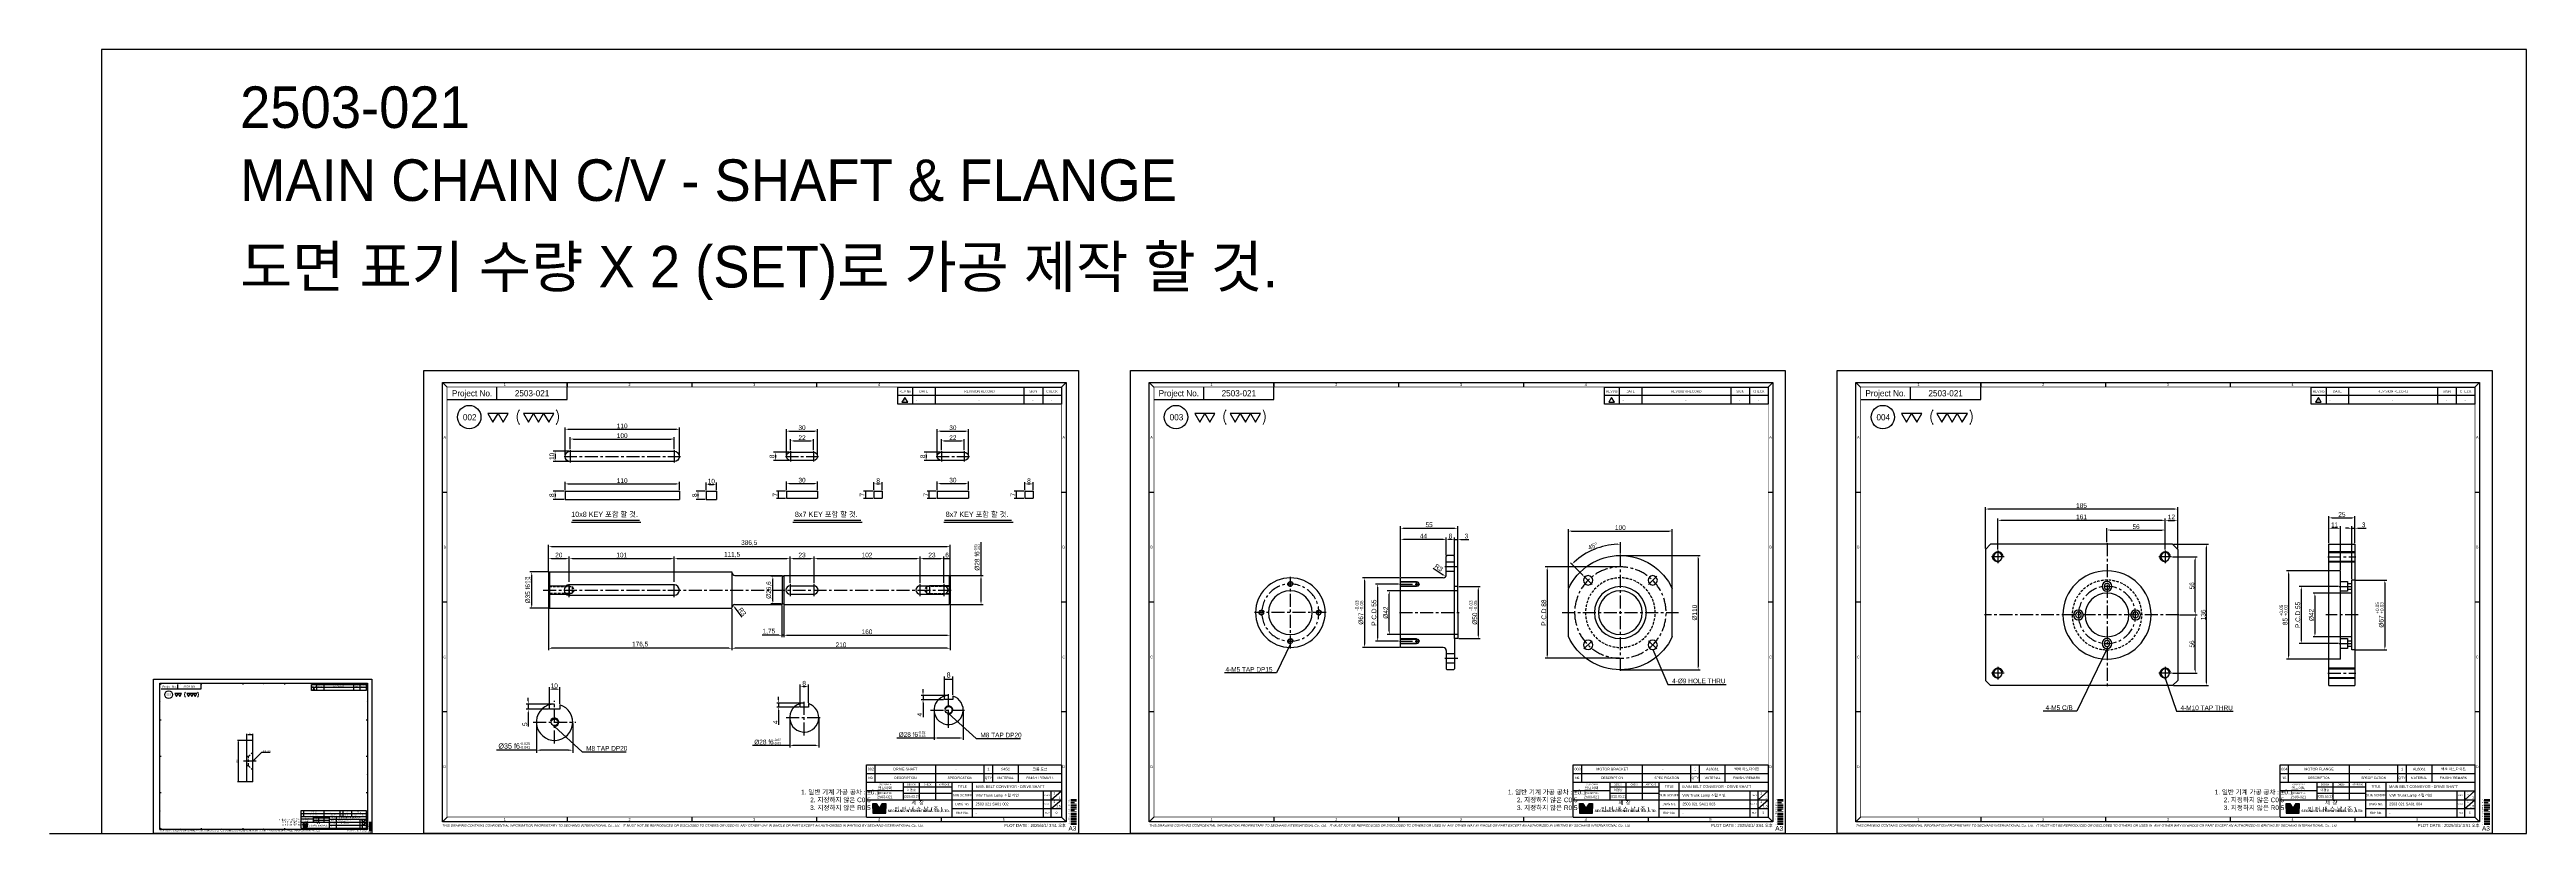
# Model space of a CAD drawing. Header units: inches. Extents: x 0 to 23821, y 0 to 11279.
# Drawn here: x 16700 to 19083, y 0 to 755 of the extents above; entities that cross this region are included whole.
import ezdxf
from ezdxf.enums import TextEntityAlignment as Align

# ---------------------------------------------------------------- set-up
doc = ezdxf.new("R2010")
doc.units = ezdxf.units.IN
doc.header["$LTSCALE"] = 10
doc.header["$MEASUREMENT"] = 0
for name, pattern in [('CENTER', [2, 1.25, -0.25, 0.25, -0.25]), ('HIDDEN', [0.375, 0.25, -0.125]), ('PHANTOM', [2.5, 1.25, -0.25, 0.25, -0.25, 0.25, -0.25])]:
    doc.linetypes.add(name, pattern=pattern)
doc.layers.get('Defpoints').update_dxf_attribs({"color": 8})
for name, color, linetype in [('11', 1, 'CENTER'), ('22', 2, 'HIDDEN'), ('44', 4, 'Continuous'), ('55', 5, 'Continuous'), ('66', 6, 'PHANTOM'), ('77', 40, 'HIDDEN'), ('99', 181, 'Continuous'), ('A', 8, 'Continuous'), ('B', 123, 'Continuous'), ('D', 3, 'Continuous'), ('G', 231, 'Continuous'), ('T', 3, 'Continuous'), ('V', 1, 'Continuous'), ('Y', 60, 'Continuous')]:
    doc.layers.add(name, color=color, linetype=linetype)
doc.layers.add('33', color=3, linetype='PHANTOM', lineweight=9)
doc.layers.add('88', color=35, linetype='Continuous', lineweight=5)
doc.styles.add('ROMANS', font='romans.shx', dxfattribs={"width": 0.9, "bigfont": 'whgtxt.shx'})
doc.styles.add('SCI', font='')
doc.styles.get('SCI').set_extended_font_data('Gulim')
doc.dimstyles.new('SCH', dxfattribs={"dimtxt": 2.5, "dimasz": 2, "dimexe": 1.25, "dimexo": 0.625, "dimtad": 1, "dimdec": 8, "dimtxsty": 'SCI', "dimcen": 2.5, "dimclrd": 4, "dimclre": 4, "dimclrt": 7, "dimadec": 8, "dimazin": 2, "dimtfac": 1, "dimtdec": 8, "dimtmove": 0, "dimatfit": 3, "dimfxl": 1, "dimarcsym": 0})
doc.dimstyles.new('SCH$0', dxfattribs={"dimtxt": 2.5, "dimasz": 2, "dimexe": 1.25, "dimexo": 0.625, "dimtad": 1, "dimdec": 3, "dimtxsty": 'SCI', "dimcen": 2.5, "dimclrd": 4, "dimclre": 4, "dimclrt": 7, "dimadec": 8, "dimazin": 2, "dimtfac": 1, "dimtdec": 3, "dimtmove": 0, "dimatfit": 3, "dimfxl": 1, "dimarcsym": 0})

# ---------------------------------------------------------------- blocks, each defined once
blk = doc.blocks.new('A$C5b8731fd')
for p, q in [((0, 0), (-2.3, -3.9)), ((2.3, -3.9), (0, 0)), ((-2.3, -3.9), (2.3, -3.9))]:
    blk.add_line(p, q)
blk = doc.blocks.new('SECHANG REV')
at = {"color": 7}
blk.add_line((-52.5, 0), (-52.5, 5.5), dxfattribs=at)
blk.add_line((52.5, 0), (-52.5, 0))
at = {"color": 3}
for p, q in [((-43, 5.5), (-43, 0)), ((-28.5, 5.5), (-28.5, 0)), ((28.5, 5.5), (28.5, 0)), ((40.5, 5.5), (40.5, 0)), ((52.5, 5.5), (52.5, 0))]:
    blk.add_line(p, q, dxfattribs=at)
blk = doc.blocks.new('A$C0ce16c84')
at = {"color": 3}
blk.add_line((0, 0), (105, 0), dxfattribs=at)
blk.add_blockref('SECHANG REV', (52.5, -5.5))
at = {"char_height": 1.5, "attachment_point": 5, "style": 'SCI'}
for s, insert, width in [('REV.No', (4.75, -2.8), 9.5), ('DATE', (16.75, -2.8), 14.5), ('REVISION RECORD', (52.5, -2.8), 57), ('SIGN', (87, -2.8), 12), ('CHECK', (99, -2.8), 12)]:
    blk.add_mtext(s, dxfattribs=dict(at, insert=insert, width=width))
blk = doc.blocks.new('A$C82e70aa9')
h = blk.add_hatch(color=5)
h.dxf.hatch_style = 1
h.paths.add_polyline_path([(290.1, -278), (288.2, -278), (288.2, -280.8), (291.9, -280.8)])
h.paths.add_polyline_path([(296.1, -278), (294.2, -278), (292.3, -280.8), (296.1, -280.8)])
h.paths.add_polyline_path([(296.1, -281), (288.2, -281), (288.2, -283.8), (296.1, -283.8)])
at = {"color": 2}
for p, q in [((12, -7.5), (15, -10.5)), ((92, -7.5), (92, -10.5)), ((92, -10), (92, -7.5)), ((172, -7.5), (172, -10.5)), ((252, -7.5), (252, -10.5)), ((412, -7.5), (409, -10.5)), ((15, -286.5), (12, -289.5)), ((92, -286.5), (92, -289.5)), ((172, -286.5), (172, -289.5)), ((252, -286.5), (252, -289.5)), ((332, -286.5), (332, -289.5)), ((409, -286.5), (412, -289.5))]:
    blk.add_line(p, q, dxfattribs=at)
at = {"color": 40}
for p, q in [((47, -18.5), (47, -10.5)), ((92, -18.5), (92, -10.5))]:
    blk.add_line(p, q, dxfattribs=at)
at = {"color": 3}
blk.add_line((304, -10.5), (409, -10.5), dxfattribs=at)
for p, q in [((12, -78), (15, -78)), ((409, -78), (412, -78)), ((15, -148.5), (12, -148.5)), ((412, -148.5), (409, -148.5)), ((15, -219), (12, -219)), ((412, -219), (409, -219)), ((284, -252.9), (409, -252.9)), ((284, -286.5), (284, -252.9)), ((409, -252.9), (409, -286.5)), ((284, -258.5), (409, -258.5)), ((284, -264.1), (409, -264.1)), ((307.5, -264.1), (307.5, -275.3)), ((307.5, -267.1), (339, -267.1)), ((318, -275.3), (318, -264.1)), ((328.5, -275.3), (328.5, -264.1)), ((339, -286.5), (339, -264.1)), ((397.5, -286.5), (397.5, -269.7)), ((402.5, -275.3), (409, -269.7)), ((402.5, -286.5), (402.5, -269.7)), ((284, -275.3), (409, -275.3)), ((288, -280.9), (288, -277.8)), ((288, -277.8), (290.2, -277.8)), ((288, -280.9), (288, -284)), ((288, -284), (296.3, -284)), ((288.2, -280.8), (288.2, -278)), ((288.2, -278), (290.1, -278)), ((291.9, -280.8), (288.2, -280.8)), ((296.1, -281), (288.2, -281)), ((288.2, -281), (288.2, -283.8)), ((288.2, -283.8), (296.1, -283.8)), ((290.1, -278), (291.9, -280.8)), ((290.2, -277.8), (292.1, -280.7)), ((294.1, -277.8), (292.1, -280.7)), ((294.2, -278), (292.3, -280.8)), ((296.1, -280.8), (292.3, -280.8)), ((294.1, -277.8), (296.3, -277.8)), ((294.2, -278), (296.1, -278)), ((296.1, -278), (296.1, -280.8)), ((296.1, -283.8), (296.1, -281)), ((296.3, -277.8), (296.3, -280.9)), ((296.3, -284), (296.3, -280.9)), ((402.5, -280.9), (409, -275.3)), ((415, -275.1), (418.6, -275.1)), ((284, -286.5), (409, -286.5))]:
    blk.add_line(p, q)
at = {"color": 1}
blk.add_lwpolyline([(0, 0), (420, 0), (420, -297), (0, -297)], close=True, dxfattribs=at)
at = {"color": 2}
blk.add_lwpolyline([(12, -7.5), (412, -7.5), (412, -289.5), (12, -289.5)], close=True, dxfattribs=at)
at = {"const_width": 0.4}
blk.add_lwpolyline([(15, -10.5), (409, -10.5), (409, -286.5), (15, -286.5)], close=True, dxfattribs=at)
at = {"color": 40}
blk.add_lwpolyline([(15, -18.5), (92, -18.5)], dxfattribs=at)
blk.add_circle((29.2, -29.8), 7.5)
at = {"layer": '11'}
blk.add_line((415, -276.1), (418.6, -276.1), dxfattribs=at)
at = {"layer": '22'}
blk.add_line((415, -277.1), (418.6, -277.1), dxfattribs=at)
at = {"layer": '33'}
blk.add_line((415, -278.1), (418.6, -278.1), dxfattribs=at)
at = {"layer": '44'}
blk.add_line((415, -279.1), (418.6, -279.1), dxfattribs=at)
at = {"layer": '55'}
blk.add_line((415, -280.1), (418.6, -280.1), dxfattribs=at)
at = {"layer": '66'}
blk.add_line((415, -281.1), (418.6, -281.1), dxfattribs=at)
at = {"layer": '77'}
blk.add_line((415, -282.1), (418.6, -282.1), dxfattribs=at)
at = {"layer": '88'}
blk.add_line((415, -283.1), (418.6, -283.1), dxfattribs=at)
at = {"layer": '99'}
blk.add_line((415, -284.1), (418.6, -284.1), dxfattribs=at)
at = {"layer": 'A'}
blk.add_line((415, -285.1), (418.6, -285.1), dxfattribs=at)
at = {"layer": 'B'}
blk.add_line((415, -286.1), (418.6, -286.1), dxfattribs=at)
at = {"layer": 'D'}
for p, q in [((289.5, -258.5), (289.5, -252.9)), ((328.5, -258.5), (328.5, -252.9)), ((359.5, -258.5), (359.5, -252.9)), ((365, -258.5), (365, -252.9)), ((381.5, -258.5), (381.5, -252.9)), ((307.5, -269.7), (284, -269.7)), ((289.5, -264.1), (289.5, -258.5)), ((328.5, -264.1), (328.5, -258.5)), ((339, -269.7), (409, -269.7)), ((352, -286.5), (352, -264.1)), ((359.5, -264.1), (359.5, -258.5)), ((365, -264.1), (365, -258.5)), ((381.5, -264.1), (381.5, -258.5)), ((307.5, -271.2), (339, -271.2)), ((339, -280.9), (409, -280.9)), ((415, -287.1), (418.6, -287.1))]:
    blk.add_line(p, q, dxfattribs=at)
at = {"layer": 'G'}
blk.add_line((415, -288.1), (418.6, -288.1), dxfattribs=at)
at = {"layer": 'T'}
blk.add_line((415, -289.1), (418.6, -289.1), dxfattribs=at)
at = {"layer": 'V'}
blk.add_line((415, -291.1), (418.6, -291.1), dxfattribs=at)
at = {"layer": 'Y'}
blk.add_line((415, -290.1), (418.6, -290.1), dxfattribs=at)
at = {"style": 'SCI'}
for s, height, p in [('Project No.', 4, (31, -14.5)), ('N0.', 1.5, (286.8, -261.3)), ('DESCRIPTION', 1.5, (309, -261.3)), ('이경중', 1.5, (312.8, -269.1)), ('SPECIFICATION', 1.5, (344, -261.3)), ("Q'TY", 1.5, (362.2, -261.3)), ('MATERIAL', 1.5, (373.2, -261.3)), ('FINISH / REMARK', 1.5, (395.2, -261.3)), ('0', 0.6, (414, -275.1))]:
    blk.add_text(s, height=height, dxfattribs=at).set_placement(p, align=Align.MIDDLE_CENTER)
at = {"color": 2, "style": 'SCI'}
blk.add_text('1', height=1, dxfattribs=at).set_placement((52, -8.8), align=Align.MIDDLE_CENTER)
at = {"linetype": 'Continuous', "style": 'SCI'}
blk.add_text('PLOT DATE : 2025/4/1/ 3:51 오후', height=1.92, dxfattribs=at).set_placement((411.9, -292.8), align=Align.RIGHT)
at = {"color": 2, "style": 'SCI'}
blk.add_text('A3', height=3, dxfattribs=at).set_placement((418.6, -296.1), align=Align.BOTTOM_RIGHT)
at = {"color": 2, "attachment_point": 5, "style": 'SCI'}
for s, insert, char_height, width in [('1', (52, -9), 1.7, 80), ('2', (132, -9), 1.7, 80), ('3', (212, -9), 1.7, 80), ('4', (292, -9), 1.7, 80), ('A', (13.5, -42.7), 1.7, 3), ('A', (410.5, -42.7), 1.7, 3), ('B', (13.5, -113.2), 1.7, 3), ('B', (410.5, -113.2), 1.7, 3), ('C', (13.5, -183.8), 1.7, 3), ('C', (410.5, -183.8), 1.7, 3), ('D', (13.5, -254.2), 1.7, 3), ('D', (410.5, -254.2), 1.7, 3), ('1. 일반 기계 가공 공차 : ±0.1\\P2. 지정하지 않은 C0.5\\P3. 지정하지 않은 R0.5', (267.3, -275.6), 3, 83.582), ('1', (52, -288), 1.7, 80), ('2', (132, -288), 1.7, 80), ('3', (212, -288), 1.7, 80), ('4', (292, -288), 1.7, 80), ('5', (372, -288), 1.7, 80)]:
    blk.add_mtext(s, dxfattribs=dict(at, insert=insert, char_height=char_height, width=width))
at = {"style": 'SCI'}
for s, insert, char_height, width, attachment_point in [(' CUSTOMER', (295.8, -265.5), 1, 23.5, 5), ('DESIGN', (312.8, -265.6), 1, 10.5, 5), ('CHECK', (323.2, -265.6), 1, 10.5, 5), ('APPROVE', (333.8, -265.6), 1, 10.5, 5), ('TITLE', (345.5, -266.9), 1.5, 13, 5), (' PROJECT No.', (295.8, -271.1), 1, 23.5, 5), ('{\\fGulim|b1|i0|c129|p50;\\T1.45;세창 인터내쇼날(주)}', (317.6, -279.6), 2.5, 38.733, 5), ('{\\fGulim|b1|i0|c129|p50;\\T1.05;SECHANG INTERNATIONAL CO., LTD.}', (317.6, -282.7), 1.5, 38.733, 5), ('SUB SCRIPE', (345.5, -272.5), 1.5, 13, 5), ('DWG No.', (345.5, -278.1), 1.5, 13, 5), ('REF No.', (345.5, -283.7), 1.5, 13, 5), ('SCALE', (400, -278.1), 1, 5, 5), (' PAGE', (400, -272.5), 1, 5, 5), ('REV', (400, -283.7), 1, 5, 5), ('\\pi1.42726;1', (402.5, -271.1), 1.5, 3.25, 4), ('\\pi1.42726;1', (402.5, -276.7), 1.5, 3.25, 4), ('\\pi1.42726;1', (405.8, -273.9), 1.5, 3.25, 4)]:
    blk.add_mtext(s, dxfattribs=dict(at, insert=insert, char_height=char_height, width=width, attachment_point=attachment_point))
at = {"color": 3, "insert": (12, -292), "char_height": 1.5, "width": 400.024, "attachment_point": 4, "style": 'SCI'}
blk.add_mtext('{\\fArial|b0|i1|c0|p34;THIS DRAWING CONTAINS CONFIDENTIAL INFORMATION PROPRIETARY TO SECHANG INTERNATIONAL Co., Ltd.   IT MUST NOT BE REPRODUCED OR DISCLOSED TO OTHERS OR USED IN  ANY OTHER WAY IN WHOLE OR PART EXCEPT AN AUTHORIZED IN WRITING BY SECHANG INTERNATIONAL Co., Ltd.  }', dxfattribs=at)
at = {"layer": '11', "style": 'SCI'}
blk.add_text('11', height=0.6, dxfattribs=at).set_placement((414, -276.1), align=Align.MIDDLE_CENTER)
at = {"layer": '22', "style": 'SCI'}
blk.add_text('22', height=0.6, dxfattribs=at).set_placement((414, -277.1), align=Align.MIDDLE_CENTER)
at = {"layer": '33', "style": 'SCI'}
blk.add_text('33', height=0.6, dxfattribs=at).set_placement((414, -278.1), align=Align.MIDDLE_CENTER)
at = {"layer": '44', "style": 'SCI'}
blk.add_text('44', height=0.6, dxfattribs=at).set_placement((414, -279.1), align=Align.MIDDLE_CENTER)
at = {"layer": '55', "style": 'SCI'}
blk.add_text('55', height=0.6, dxfattribs=at).set_placement((414, -280.1), align=Align.MIDDLE_CENTER)
at = {"layer": '66', "style": 'SCI'}
blk.add_text('66', height=0.6, dxfattribs=at).set_placement((414, -281.1), align=Align.MIDDLE_CENTER)
at = {"layer": '77', "style": 'SCI'}
blk.add_text('77', height=0.6, dxfattribs=at).set_placement((414, -282.1), align=Align.MIDDLE_CENTER)
at = {"layer": '88', "style": 'SCI'}
blk.add_text('88', height=0.6, dxfattribs=at).set_placement((414, -283.1), align=Align.MIDDLE_CENTER)
at = {"layer": '99', "style": 'SCI'}
blk.add_text('99', height=0.6, dxfattribs=at).set_placement((414, -284.1), align=Align.MIDDLE_CENTER)
at = {"layer": 'A', "style": 'SCI'}
blk.add_text('A', height=0.6, dxfattribs=at).set_placement((414, -285.1), align=Align.MIDDLE_CENTER)
at = {"layer": 'B', "style": 'SCI'}
blk.add_text('B', height=0.6, dxfattribs=at).set_placement((414, -286.1), align=Align.MIDDLE_CENTER)
at = {"layer": 'D', "style": 'SCI'}
blk.add_text('D', height=0.6, dxfattribs=at).set_placement((414, -287.1), align=Align.MIDDLE_CENTER)
at = {"layer": 'G', "style": 'SCI'}
blk.add_text('G', height=0.6, dxfattribs=at).set_placement((414, -288.1), align=Align.MIDDLE_CENTER)
at = {"layer": 'T', "style": 'SCI'}
blk.add_text('T', height=0.6, dxfattribs=at).set_placement((414, -289.1), align=Align.MIDDLE_CENTER)
at = {"layer": 'V', "style": 'SCI'}
blk.add_text('V', height=0.6, dxfattribs=at).set_placement((414, -291.1), align=Align.MIDDLE_CENTER)
at = {"layer": 'Y', "style": 'SCI'}
blk.add_text('Y', height=0.6, dxfattribs=at).set_placement((414, -290.1), align=Align.MIDDLE_CENTER)
blk = doc.blocks.new('A$Cfa839af8')
for p, q in [((-33.5, 11), (-33.5, 52)), ((-33.5, 52), (33.5, 52)), ((-29.6, 35.4), (-29.6, 52)), ((-25.4, 52), (-25.4, 35.4)), ((-21, -3), (-21, 52)), ((21, -3), (21, 52)), ((25.4, 35.4), (25.4, 52)), ((29.6, 52), (29.6, 35.4)), ((33.5, 11), (33.5, 52)), ((-25, 37), (-30, 37)), ((-27.5, 34.2), (-29.6, 35.4)), ((-25.4, 35.4), (-29.6, 35.4)), ((-25.4, 35.4), (-27.5, 34.2)), ((30, 37), (25, 37)), ((27.5, 34.2), (25.4, 35.4)), ((29.6, 35.4), (25.4, 35.4)), ((29.6, 35.4), (27.5, 34.2)), ((-54, 8), (-55, 7)), ((-55, 1), (-55, 7)), ((-55, 1), (-54, 0)), ((-36.5, 8), (-54, 8)), ((-25, 0), (-54, 0)), ((-48.5, 0), (-48.5, 8)), ((-39.5, 0), (-39.5, 8)), ((-25, -3), (-25, 0)), ((25, 0), (54, 0)), ((25, -3), (25, 0)), ((36.5, 8), (54, 8)), ((39.5, 0), (39.5, 8)), ((48.5, 0), (48.5, 8)), ((54, 8), (55, 7)), ((55, 1), (54, 0)), ((55, 1), (55, 7)), ((0, -3), (-25, -3)), ((0, -3), (25, -3))]:
    blk.add_line(p, q)
for centre, start, end in [((-36.5, 11), 270, 0), ((36.5, 11), 180, 270)]:
    blk.add_arc(centre, 3, start, end)
at = {"layer": '11'}
for p, q in [((-27.5, 53), (-27.5, 33.2)), ((0, 53), (0, -6)), ((27.5, 53), (27.5, 33.2)), ((-44, -3), (-44, 11)), ((44, -3), (44, 11))]:
    blk.add_line(p, q, dxfattribs=at)
at = {"layer": 'Defpoints'}
blk.add_line((-25, 0), (25, 0), dxfattribs=at)
at = {"layer": 'T'}
for p, q in [((-30, 37), (-30, 52)), ((-25, 52), (-25, 37)), ((25, 37), (25, 52)), ((30, 52), (30, 37)), ((-29.6, 36.3), (-30, 37)), ((-25, 37), (-25.4, 36.3)), ((25.4, 36.3), (25, 37)), ((30, 37), (29.6, 36.3))]:
    blk.add_line(p, q, dxfattribs=at)
blk = doc.blocks.new('A$Cea925d9a')
for p, q in [((-20, -5.5), (-20, 0)), ((20, 0), (-20, 0)), ((20, -5.5), (20, 0)), ((-20, -5.5), (-19.5, -6)), ((19.5, -6), (-19.5, -6)), ((20, -5.5), (19.5, -6))]:
    blk.add_line(p, q)
at = {"layer": '11'}
blk.add_line((0, -9), (0, 3), dxfattribs=at)
at = {"layer": '22'}
for p, q in [((-4.5, -1.7), (-4.5, 0)), ((4.5, -1.7), (4.5, 0)), ((-8.8, -6), (-4.5, -1.7)), ((4.5, -1.7), (-4.5, -1.7)), ((8.8, -6), (4.5, -1.7))]:
    blk.add_line(p, q, dxfattribs=at)
blk = doc.blocks.new('A$C26cd929c')
blk.add_lwpolyline([(0, 50, 1), (-10, 50), (-10, -50, 1), (0, -50)], format="xyb", close=True)
at = {"layer": '11'}
for p, q in [((-11, 50), (1, 50)), ((-5, 56), (-5, -56)), ((-11, -50), (1, -50))]:
    blk.add_line(p, q, dxfattribs=at)
blk = doc.blocks.new('A$C9cea946e')
blk.add_lwpolyline([(0, 11, 1), (-8, 11), (-8, -11, 1), (0, -11)], format="xyb", close=True)
at = {"layer": '11'}
for p, q in [((-9, 11), (1, 11)), ((-4, 16), (-4, -16)), ((-9, -11), (1, -11))]:
    blk.add_line(p, q, dxfattribs=at)
blk = doc.blocks.new('A$C599a7360')
for p, q in [((-16.5, 2), (-17.5, 1)), ((-17.5, 1), (-17.5, -174.5)), ((17.5, 1), (-17.5, 1)), ((16.5, 2), (-16.5, 2)), ((17.5, 1), (16.5, 2)), ((17.5, 1), (17.5, -174.5)), ((-5, -18), (-5, -119)), ((5, -119), (5, -18)), ((17.5, -174.5), (-17.5, -174.5)), ((-14, -177.5), (-14, -222.8)), ((14, -177.5), (14, -222.8)), ((-14, -224.5), (-14, -383.5)), ((-13.3, -222.8), (-13.3, -224.5)), ((13.3, -222.8), (-13.3, -222.8)), ((13.3, -224.5), (-13.3, -224.5)), ((-4, -230.5), (-4, -253.5)), ((4, -230.5), (4, -253.5)), ((13.3, -222.8), (13.3, -224.5)), ((14, -224.5), (13.3, -224.5)), ((14, -224.5), (14, -383.5)), ((-4, -355.5), (-4, -378.5)), ((4, -355.5), (4, -378.5)), ((14, -383.5), (-14, -383.5)), ((-13, -384.5), (-14, -383.5)), ((13, -384.5), (-13, -384.5)), ((13, -384.5), (14, -383.5))]:
    blk.add_line(p, q)
for points in [[(-14, -222.8), (-13.3, -222.8), (-13.3, -224.5), (-14, -224.5)], [(13.3, -224.5), (13.3, -222.8), (14, -222.8)]]:
    blk.add_lwpolyline(points)
for centre, radius, start, end in [((0, -18), 5, 0, 180), ((0, -119), 5, 180, 0), ((-17, -177.5), 3, 0, 90), ((17, -177.5), 3, 90, 180), ((0, -230.5), 4, 0, 180), ((0, -253.5), 4, 180, 0), ((0, -355.5), 4, 0, 180), ((0, -378.5), 4, 180, 0)]:
    blk.add_arc(centre, radius, start, end)
at = {"layer": '11'}
for p, q in [((0, 7), (0, -385.5)), ((-7, -18), (7, -18)), ((-7, -119), (7, -119)), ((6, -230.5), (-6, -230.5)), ((6, -253.5), (-6, -253.5)), ((6, -355.5), (-6, -355.5)), ((6, -378.5), (-6, -378.5))]:
    blk.add_line(p, q, dxfattribs=at)
at = {"layer": '22'}
for p, q in [((-4, 2), (-3.3, 1.3)), ((3.3, 1.3), (-3.3, 1.3)), ((-3.3, -20.8), (-3.3, 1.3)), ((3.3, 1.3), (4, 2)), ((3.3, 1.3), (3.3, -20.8)), ((3.3, -20.8), (-3.3, -20.8)), ((0, -22.7), (-3.3, -20.8)), ((3.3, -20.8), (0, -22.7)), ((0, -359.8), (-3.3, -361.7)), ((3.3, -361.7), (-3.3, -361.7)), ((-3.3, -361.7), (-3.3, -383.8)), ((3.3, -361.7), (0, -359.8)), ((3.3, -383.8), (3.3, -361.7)), ((-4, -384.5), (-3.3, -383.8)), ((3.3, -383.8), (-3.3, -383.8)), ((3.3, -383.8), (4, -384.5))]:
    blk.add_line(p, q, dxfattribs=at)
at = {"layer": 'T'}
for p, q in [((-4, 2), (-4, -18)), ((4, 2), (4, -18)), ((-4, -18), (-3.3, -19.2)), ((4, -18), (-4, -18)), ((4, -18), (3.3, -19.2)), ((-4, -364.5), (-3.3, -363.3)), ((4, -364.5), (-4, -364.5)), ((-4, -384.5), (-4, -364.5)), ((4, -364.5), (3.3, -363.3)), ((4, -384.5), (4, -364.5))]:
    blk.add_line(p, q, dxfattribs=at)
blk = doc.blocks.new('A$C47ca3db6')
for p, q in [((-24, -136), (-24, 0)), ((-24, 0), (1, 0)), ((1, 0), (1, -136)), ((-24, -7.8), (1, -7.8)), ((-24, -16.2), (1, -16.2)), ((-13, -25.5), (-24, -25.5)), ((-13, -110.5), (-13, -25.5)), ((-13, -35.8), (-6, -35.8)), ((-6, -45.2), (-13, -45.2)), ((-2, -47), (-13, -47)), ((-6, -35.8), (-6, -45.2)), ((-6, -37.8), (-2, -37.8)), ((-6, -43.2), (-2, -43.2)), ((1, -34.5), (-2, -34.5)), ((-2, -101.5), (-2, -34.5)), ((-2, -89), (-13, -89)), ((-13, -90.8), (-6, -90.8)), ((-6, -90.8), (-6, -100.2)), ((-6, -92.8), (-2, -92.8)), ((-13, -110.5), (-24, -110.5)), ((-6, -100.2), (-13, -100.2)), ((-6, -98.2), (-2, -98.2)), ((1, -101.5), (-2, -101.5)), ((-24, -119.8), (1, -119.8)), ((-24, -128.2), (1, -128.2)), ((-24, -136), (1, -136))]:
    blk.add_line(p, q)
at = {"layer": '11'}
for p, q in [((-25, -12), (2, -12)), ((-14, -40.5), (-1, -40.5)), ((4, -68), (-27, -68)), ((-14, -95.5), (-1, -95.5)), ((-25, -124), (2, -124))]:
    blk.add_line(p, q, dxfattribs=at)
at = {"layer": 'T'}
for p, q in [((-24, -7), (1, -7)), ((-24, -17), (1, -17)), ((-24, -119), (1, -119)), ((-24, -129), (1, -129))]:
    blk.add_line(p, q, dxfattribs=at)
blk = doc.blocks.new('*D467')
at = {"color": 4, "lineweight": -2, "transparency": 16777216}
for p, q in [((16889.4, 89.6), (16880.9, 89.6)), ((16881.6, 88.6), (16881.6, 50.6)), ((16889.4, 49.6), (16880.9, 49.6))]:
    blk.add_line(p, q, dxfattribs=at)
at = {"color": 4, "transparency": 16777216}
for points in [[(16881.4, 88.6), (16881.7, 88.6), (16881.6, 89.6)], [(16881.4, 50.6), (16881.7, 50.6), (16881.6, 49.6)]]:
    blk.add_solid(points, dxfattribs=at)
at = {"layer": 'Defpoints', "color": 0, "transparency": 16777216}
for p in [(16889.7, 89.6), (16881.6, 49.6), (16889.7, 49.6)]:
    blk.add_point(p, dxfattribs=at)
at = {"color": 7, "transparency": 16777216, "insert": (16880.4, 69.6), "char_height": 1.5, "attachment_point": 5, "rotation": 90, "style": 'SCI'}
blk.add_mtext('%%C40', dxfattribs=at)
blk = doc.blocks.new('*D468')
at = {"color": 4, "lineweight": -2, "transparency": 16777216}
for p, q in [((16889.7, 89.9), (16889.7, 95.8)), ((16895.7, 89.4), (16895.7, 95.8)), ((16890.7, 95.2), (16894.7, 95.2))]:
    blk.add_line(p, q, dxfattribs=at)
at = {"color": 4, "transparency": 16777216}
for points in [[(16890.7, 95.3), (16890.7, 95), (16889.7, 95.2)], [(16894.7, 95.3), (16894.7, 95), (16895.7, 95.2)]]:
    blk.add_solid(points, dxfattribs=at)
at = {"layer": 'Defpoints', "color": 0, "transparency": 16777216}
for p in [(16889.7, 89.6), (16895.7, 95.2), (16895.7, 89.1)]:
    blk.add_point(p, dxfattribs=at)
at = {"color": 7, "transparency": 16777216, "insert": (16892.7, 96.2), "char_height": 1.5, "attachment_point": 5, "style": 'SCI'}
blk.add_mtext('6', dxfattribs=at)
blk = doc.blocks.new('*D469')
at = {"color": 4, "lineweight": -2, "transparency": 16777216}
for p, q in [((17180, 251.8), (17180, 266.7)), ((17183, 264.8), (17197, 264.8)), ((17200, 242.3), (17200, 266.7))]:
    blk.add_line(p, q, dxfattribs=at)
at = {"color": 4, "transparency": 16777216}
for points in [[(17183, 265.3), (17183, 264.3), (17180, 264.8)], [(17197, 265.3), (17197, 264.3), (17200, 264.8)]]:
    blk.add_solid(points, dxfattribs=at)
at = {"layer": 'Defpoints', "color": 0, "transparency": 16777216}
for p in [(17200, 264.8), (17180, 250.8), (17200, 241.3)]:
    blk.add_point(p, dxfattribs=at)
at = {"color": 7, "transparency": 16777216, "insert": (17190, 268), "char_height": 4.5, "attachment_point": 5, "style": 'SCI'}
blk.add_mtext('20', dxfattribs=at)
blk = doc.blocks.new('*D470')
at = {"color": 4, "lineweight": -2, "transparency": 16777216}
for p, q in [((17200, 242.3), (17200, 266.7)), ((17203, 264.8), (17298, 264.8)), ((17301, 242.3), (17301, 266.7))]:
    blk.add_line(p, q, dxfattribs=at)
at = {"color": 4, "transparency": 16777216}
for points in [[(17203, 265.3), (17203, 264.3), (17200, 264.8)], [(17298, 265.3), (17298, 264.3), (17301, 264.8)]]:
    blk.add_solid(points, dxfattribs=at)
at = {"layer": 'Defpoints', "color": 0, "transparency": 16777216}
for p in [(17301, 264.8), (17200, 241.3), (17301, 241.3)]:
    blk.add_point(p, dxfattribs=at)
at = {"color": 7, "transparency": 16777216, "insert": (17250.5, 268), "char_height": 4.5, "attachment_point": 5, "style": 'SCI'}
blk.add_mtext('101', dxfattribs=at)
blk = doc.blocks.new('*D471')
at = {"color": 4, "lineweight": -2, "transparency": 16777216}
for p, q in [((17301, 242.3), (17301, 266.7)), ((17304, 264.8), (17409.5, 264.8)), ((17412.5, 241.3), (17412.5, 266.7))]:
    blk.add_line(p, q, dxfattribs=at)
at = {"color": 4, "transparency": 16777216}
for points in [[(17304, 265.3), (17304, 264.3), (17301, 264.8)], [(17409.5, 265.3), (17409.5, 264.3), (17412.5, 264.8)]]:
    blk.add_solid(points, dxfattribs=at)
at = {"layer": 'Defpoints', "color": 0, "transparency": 16777216}
for p in [(17412.5, 264.8), (17301, 241.3), (17412.5, 240.3)]:
    blk.add_point(p, dxfattribs=at)
at = {"color": 7, "transparency": 16777216, "insert": (17356.7, 268.3), "char_height": 4.5, "attachment_point": 5, "style": 'SCI'}
blk.add_mtext('111,5', dxfattribs=at)
blk = doc.blocks.new('*D472')
at = {"color": 4, "lineweight": -2, "transparency": 16777216}
for p, q in [((17412.5, 241.3), (17412.5, 266.7)), ((17415.5, 264.8), (17432.5, 264.8)), ((17435.5, 241.3), (17435.5, 266.7))]:
    blk.add_line(p, q, dxfattribs=at)
at = {"color": 4, "transparency": 16777216}
for points in [[(17415.5, 265.3), (17415.5, 264.3), (17412.5, 264.8)], [(17432.5, 265.3), (17432.5, 264.3), (17435.5, 264.8)]]:
    blk.add_solid(points, dxfattribs=at)
at = {"layer": 'Defpoints', "color": 0, "transparency": 16777216}
for p in [(17435.5, 264.8), (17412.5, 240.3), (17435.5, 240.3)]:
    blk.add_point(p, dxfattribs=at)
at = {"color": 7, "transparency": 16777216, "insert": (17424, 268), "char_height": 4.5, "attachment_point": 5, "style": 'SCI'}
blk.add_mtext('23', dxfattribs=at)
blk = doc.blocks.new('*D473')
at = {"color": 4, "lineweight": -2, "transparency": 16777216}
for p, q in [((17435.5, 241.3), (17435.5, 266.7)), ((17438.5, 264.8), (17534.5, 264.8)), ((17537.5, 241.3), (17537.5, 266.7))]:
    blk.add_line(p, q, dxfattribs=at)
at = {"color": 4, "transparency": 16777216}
for points in [[(17438.5, 265.3), (17438.5, 264.3), (17435.5, 264.8)], [(17534.5, 265.3), (17534.5, 264.3), (17537.5, 264.8)]]:
    blk.add_solid(points, dxfattribs=at)
at = {"layer": 'Defpoints', "color": 0, "transparency": 16777216}
for p in [(17537.5, 264.8), (17435.5, 240.3), (17537.5, 240.3)]:
    blk.add_point(p, dxfattribs=at)
at = {"color": 7, "transparency": 16777216, "insert": (17486.5, 268), "char_height": 4.5, "attachment_point": 5, "style": 'SCI'}
blk.add_mtext('102', dxfattribs=at)
blk = doc.blocks.new('*D474')
at = {"color": 4, "lineweight": -2, "transparency": 16777216}
for p, q in [((17537.5, 241.3), (17537.5, 266.7)), ((17540.5, 264.8), (17557.5, 264.8)), ((17560.5, 241.3), (17560.5, 266.7))]:
    blk.add_line(p, q, dxfattribs=at)
at = {"color": 4, "transparency": 16777216}
for points in [[(17540.5, 265.3), (17540.5, 264.3), (17537.5, 264.8)], [(17557.5, 265.3), (17557.5, 264.3), (17560.5, 264.8)]]:
    blk.add_solid(points, dxfattribs=at)
at = {"layer": 'Defpoints', "color": 0, "transparency": 16777216}
for p in [(17560.5, 264.8), (17537.5, 240.3), (17560.5, 240.3)]:
    blk.add_point(p, dxfattribs=at)
at = {"color": 7, "transparency": 16777216, "insert": (17549, 268), "char_height": 4.5, "attachment_point": 5, "style": 'SCI'}
blk.add_mtext('23', dxfattribs=at)
blk = doc.blocks.new('*D475')
at = {"color": 4, "lineweight": -2, "transparency": 16777216}
for p, q in [((17560.5, 241.3), (17560.5, 266.7)), ((17560.5, 264.8), (17566.5, 264.8)), ((17566.5, 248.3), (17566.5, 266.7))]:
    blk.add_line(p, q, dxfattribs=at)
at = {"layer": 'Defpoints', "color": 0, "transparency": 16777216}
for p in [(17566.5, 264.8), (17560.5, 240.3), (17566.5, 247.3)]:
    blk.add_point(p, dxfattribs=at)
at = {"color": 7, "transparency": 16777216, "insert": (17563.5, 268), "char_height": 4.5, "attachment_point": 5, "style": 'SCI'}
blk.add_mtext('6', dxfattribs=at)
blk = doc.blocks.new('*D476')
at = {"color": 4, "lineweight": -2, "transparency": 16777216}
for p, q in [((17180, 251.8), (17180, 278)), ((17183, 276.1), (17563.5, 276.1)), ((17566.5, 248.3), (17566.5, 278))]:
    blk.add_line(p, q, dxfattribs=at)
at = {"color": 4, "transparency": 16777216}
for points in [[(17183, 276.6), (17183, 275.6), (17180, 276.1)], [(17563.5, 276.6), (17563.5, 275.6), (17566.5, 276.1)]]:
    blk.add_solid(points, dxfattribs=at)
at = {"layer": 'Defpoints', "color": 0, "transparency": 16777216}
for p in [(17566.5, 276.1), (17180, 250.8), (17566.5, 247.3)]:
    blk.add_point(p, dxfattribs=at)
at = {"color": 7, "transparency": 16777216, "insert": (17373.2, 279.6), "char_height": 4.5, "attachment_point": 5, "style": 'SCI'}
blk.add_mtext('386,5', dxfattribs=at)
blk = doc.blocks.new('*D477')
at = {"color": 4, "lineweight": -2, "transparency": 16777216}
for p, q in [((17404.7, 219.4), (17404.7, 189)), ((17406.5, 219.4), (17406.5, 189)), ((17401.7, 190.8), (17385.5, 190.8)), ((17406.5, 190.8), (17404.7, 190.8)), ((17409.5, 190.8), (17412.5, 190.8))]:
    blk.add_line(p, q, dxfattribs=at)
at = {"color": 4, "transparency": 16777216}
for points in [[(17401.7, 191.3), (17401.7, 190.3), (17404.7, 190.8)], [(17409.5, 191.3), (17409.5, 190.3), (17406.5, 190.8)]]:
    blk.add_solid(points, dxfattribs=at)
at = {"layer": 'Defpoints', "color": 0, "transparency": 16777216}
for p in [(17404.7, 220.3), (17406.5, 220.3), (17404.7, 190.8)]:
    blk.add_point(p, dxfattribs=at)
at = {"color": 7, "transparency": 16777216, "insert": (17392.1, 194.4), "char_height": 4.5, "attachment_point": 5, "style": 'SCI'}
blk.add_mtext('1,75', dxfattribs=at)
blk = doc.blocks.new('*D478')
at = {"color": 4, "lineweight": -2, "transparency": 16777216}
for p, q in [((17406.5, 219.4), (17406.5, 189)), ((17566.5, 220.4), (17566.5, 189)), ((17409.5, 190.8), (17563.5, 190.8))]:
    blk.add_line(p, q, dxfattribs=at)
at = {"color": 4, "transparency": 16777216}
for points in [[(17409.5, 191.3), (17409.5, 190.3), (17406.5, 190.8)], [(17563.5, 191.3), (17563.5, 190.3), (17566.5, 190.8)]]:
    blk.add_solid(points, dxfattribs=at)
at = {"layer": 'Defpoints', "color": 0, "transparency": 16777216}
for p in [(17406.5, 220.3), (17566.5, 221.3), (17566.5, 190.8)]:
    blk.add_point(p, dxfattribs=at)
at = {"color": 7, "transparency": 16777216, "insert": (17486.5, 194.1), "char_height": 4.5, "attachment_point": 5, "style": 'SCI'}
blk.add_mtext('160', dxfattribs=at)
blk = doc.blocks.new('*D479')
at = {"color": 4, "lineweight": -2, "transparency": 16777216}
for p, q in [((17356.5, 215.9), (17356.5, 176.5)), ((17566.5, 220.4), (17566.5, 176.5)), ((17563.5, 178.3), (17359.5, 178.3))]:
    blk.add_line(p, q, dxfattribs=at)
at = {"color": 4, "transparency": 16777216}
for points in [[(17359.5, 178.8), (17359.5, 177.8), (17356.5, 178.3)], [(17563.5, 178.8), (17563.5, 177.8), (17566.5, 178.3)]]:
    blk.add_solid(points, dxfattribs=at)
at = {"layer": 'Defpoints', "color": 0, "transparency": 16777216}
for p in [(17356.5, 216.8), (17566.5, 221.3), (17356.5, 178.3)]:
    blk.add_point(p, dxfattribs=at)
at = {"color": 7, "transparency": 16777216, "insert": (17461.5, 181.6), "char_height": 4.5, "attachment_point": 5, "style": 'SCI'}
blk.add_mtext('210', dxfattribs=at)
blk = doc.blocks.new('*D480')
at = {"color": 4, "lineweight": -2, "transparency": 16777216}
for p, q in [((17180, 216.9), (17180, 176.5)), ((17356.5, 215.9), (17356.5, 176.5)), ((17353.5, 178.3), (17183, 178.3))]:
    blk.add_line(p, q, dxfattribs=at)
at = {"color": 4, "transparency": 16777216}
for points in [[(17183, 178.8), (17183, 177.8), (17180, 178.3)], [(17353.5, 178.8), (17353.5, 177.8), (17356.5, 178.3)]]:
    blk.add_solid(points, dxfattribs=at)
at = {"layer": 'Defpoints', "color": 0, "transparency": 16777216}
for p in [(17180, 217.8), (17356.5, 216.8), (17180, 178.3)]:
    blk.add_point(p, dxfattribs=at)
at = {"color": 7, "transparency": 16777216, "insert": (17268.2, 181.9), "char_height": 4.5, "attachment_point": 5, "style": 'SCI'}
blk.add_mtext('176,5', dxfattribs=at)
blk = doc.blocks.new('*D481')
at = {"color": 4, "lineweight": -2, "transparency": 16777216}
blk.add_line((17366.4, 208.1), (17359.5, 217.3), dxfattribs=at)
at = {"color": 4, "transparency": 16777216}
blk.add_solid([(17359.9, 217.6), (17359.1, 217), (17357.7, 219.7)], dxfattribs=at)
at = {"layer": 'Defpoints', "color": 0, "transparency": 16777216}
for p in [(17357.7, 219.7), (17359.5, 217.3)]:
    blk.add_point(p, dxfattribs=at)
at = {"color": 7, "transparency": 16777216, "insert": (17366.5, 213.5), "char_height": 4.5, "attachment_point": 5, "rotation": 307.1203, "style": 'SCI'}
blk.add_mtext('R3', dxfattribs=at)
blk = doc.blocks.new('*D482')
at = {"color": 4, "lineweight": -2, "transparency": 16777216}
for p, q in [((17403.8, 247.6), (17394, 247.6)), ((17395.9, 224), (17395.9, 244.6)), ((17403.8, 221), (17394, 221))]:
    blk.add_line(p, q, dxfattribs=at)
at = {"color": 4, "transparency": 16777216}
for points in [[(17395.4, 244.6), (17396.4, 244.6), (17395.9, 247.6)], [(17395.4, 224), (17396.4, 224), (17395.9, 221)]]:
    blk.add_solid(points, dxfattribs=at)
at = {"layer": 'Defpoints', "color": 0, "transparency": 16777216}
for p in [(17395.9, 247.6), (17404.7, 247.6), (17404.7, 221)]:
    blk.add_point(p, dxfattribs=at)
at = {"color": 7, "transparency": 16777216, "insert": (17392.3, 234.3), "char_height": 4.5, "attachment_point": 5, "rotation": 90, "style": 'SCI'}
blk.add_mtext('%%C26,6', dxfattribs=at)
blk = doc.blocks.new('*D483')
at = {"color": 4, "lineweight": -2, "transparency": 16777216}
for p, q in [((17596.2, 248.3), (17596.2, 280.3)), ((17566.4, 248.3), (17598.1, 248.3)), ((17596.2, 223.3), (17596.2, 245.3)), ((17566.4, 220.3), (17598.1, 220.3))]:
    blk.add_line(p, q, dxfattribs=at)
at = {"color": 4, "transparency": 16777216}
for points in [[(17595.7, 245.3), (17596.7, 245.3), (17596.2, 248.3)], [(17595.7, 223.3), (17596.7, 223.3), (17596.2, 220.3)]]:
    blk.add_solid(points, dxfattribs=at)
at = {"layer": 'Defpoints', "color": 0, "transparency": 16777216}
for p in [(17565.5, 248.3), (17596.2, 248.3), (17565.5, 220.3)]:
    blk.add_point(p, dxfattribs=at)
at = {"color": 7, "transparency": 16777216, "insert": (17592.4, 265.8), "char_height": 4.5, "attachment_point": 5, "rotation": 90, "style": 'SCI'}
blk.add_mtext('\\A1;%%C28{\\H1.00x; f6{\\H0.5x;\\S-0.02^ -0.03;}}', dxfattribs=at)
blk = doc.blocks.new('*D484')
at = {"color": 4, "lineweight": -2, "transparency": 16777216}
for p, q in [((17180, 251.8), (17162, 251.8)), ((17163.9, 219.8), (17163.9, 248.8)), ((17180, 216.8), (17162, 216.8))]:
    blk.add_line(p, q, dxfattribs=at)
at = {"color": 4, "transparency": 16777216}
for points in [[(17163.4, 248.8), (17164.4, 248.8), (17163.9, 251.8)], [(17163.4, 219.8), (17164.4, 219.8), (17163.9, 216.8)]]:
    blk.add_solid(points, dxfattribs=at)
at = {"layer": 'Defpoints', "color": 0, "transparency": 16777216}
for p in [(17163.9, 251.8), (17181, 251.8), (17181, 216.8)]:
    blk.add_point(p, dxfattribs=at)
at = {"color": 7, "transparency": 16777216, "insert": (17160.1, 234.3), "char_height": 4.5, "attachment_point": 5, "rotation": 90, "style": 'SCI'}
blk.add_mtext('\\A1;%%C35{\\H1.00x; f6{\\H0.5x;\\S-0.03^ -0.04;}}', dxfattribs=at)
blk = doc.blocks.new('*D486')
at = {"color": 4, "lineweight": -2, "transparency": 16777216}
for p, q in [((17168.4, 105.9), (17168.4, 77.7)), ((17203.4, 105.9), (17203.4, 77.7)), ((17168.4, 80.2), (17129.9, 80.2)), ((17199.4, 80.2), (17172.4, 80.2))]:
    blk.add_line(p, q, dxfattribs=at)
at = {"color": 4, "transparency": 16777216}
for points in [[(17172.4, 80.8), (17172.4, 79.5), (17168.4, 80.2)], [(17199.4, 80.8), (17199.4, 79.5), (17203.4, 80.2)]]:
    blk.add_solid(points, dxfattribs=at)
at = {"layer": 'Defpoints', "color": 0, "transparency": 16777216}
for p in [(17168.4, 107.1), (17203.4, 107.1), (17203.4, 80.2)]:
    blk.add_point(p, dxfattribs=at)
at = {"color": 7, "transparency": 16777216, "insert": (17147.1, 84.6), "char_height": 5, "attachment_point": 5, "style": 'SCI'}
blk.add_mtext('%%C35 f6{\\H0.5x;\\S-0.025^ -0.041;}', dxfattribs=at)
blk = doc.blocks.new('*D487')
at = {"color": 4, "lineweight": -2, "transparency": 16777216}
for p, q in [((17184.9, 124.6), (17158.7, 124.6)), ((17180.2, 119.6), (17158.7, 119.6)), ((17160.6, 127.6), (17160.6, 130.6)), ((17160.6, 124.6), (17160.6, 119.6)), ((17160.6, 116.6), (17160.6, 102.9))]:
    blk.add_line(p, q, dxfattribs=at)
at = {"color": 4, "transparency": 16777216}
for points in [[(17160.1, 127.6), (17161.1, 127.6), (17160.6, 124.6)], [(17160.1, 116.6), (17161.1, 116.6), (17160.6, 119.6)]]:
    blk.add_solid(points, dxfattribs=at)
at = {"layer": 'Defpoints', "color": 0, "transparency": 16777216}
for p in [(17160.6, 124.6), (17181.1, 119.6), (17185.9, 124.6)]:
    blk.add_point(p, dxfattribs=at)
at = {"color": 7, "transparency": 16777216, "insert": (17157.3, 105.2), "char_height": 4.5, "attachment_point": 5, "rotation": 90, "style": 'SCI'}
blk.add_mtext('5', dxfattribs=at)
blk = doc.blocks.new('*D488')
at = {"color": 4, "lineweight": -2, "transparency": 16777216}
for p, q in [((17180.9, 124.8), (17180.9, 140.8)), ((17187.9, 138.9), (17183.9, 138.9)), ((17190.9, 124.8), (17190.9, 140.8))]:
    blk.add_line(p, q, dxfattribs=at)
at = {"color": 4, "transparency": 16777216}
for points in [[(17183.9, 139.4), (17183.9, 138.4), (17180.9, 138.9)], [(17187.9, 139.4), (17187.9, 138.4), (17190.9, 138.9)]]:
    blk.add_solid(points, dxfattribs=at)
at = {"layer": 'Defpoints', "color": 0, "transparency": 16777216}
for p in [(17180.9, 138.9), (17180.9, 123.9), (17190.9, 123.9)]:
    blk.add_point(p, dxfattribs=at)
at = {"color": 7, "transparency": 16777216, "insert": (17185.6, 142.2), "char_height": 4.5, "attachment_point": 5, "style": 'SCI'}
blk.add_mtext('10', dxfattribs=at)
blk = doc.blocks.new('A$C17ed1481')
for p, q in [((-5, 12.5), (-5, 16.8)), ((5, 12.5), (-5, 12.5)), ((5, 16.8), (5, 12.5))]:
    blk.add_line(p, q)
blk.add_circle((0, 0), 3.32)
blk.add_arc((0, 0), 17.5, 90, 73.3985)
at = {"layer": '11'}
for p, q in [((-20.5, 0), (20.5, 0)), ((0, -20.5), (0, 20.5))]:
    blk.add_line(p, q, dxfattribs=at)
at = {"layer": 'T'}
blk.add_arc((0, 0), 4, 255, 165, dxfattribs=at)
blk = doc.blocks.new('*D489')
at = {"color": 4, "lineweight": -2, "transparency": 16777216}
for p, q in [((17425.2, 125.6), (17399.6, 125.6)), ((17421.2, 121.6), (17399.6, 121.6)), ((17401.5, 128.6), (17401.5, 131.6)), ((17401.5, 125.6), (17401.5, 121.6)), ((17401.5, 118.6), (17401.5, 104.6))]:
    blk.add_line(p, q, dxfattribs=at)
at = {"color": 4, "transparency": 16777216}
for points in [[(17401, 128.6), (17402, 128.6), (17401.5, 125.6)], [(17401, 118.6), (17402, 118.6), (17401.5, 121.6)]]:
    blk.add_solid(points, dxfattribs=at)
at = {"layer": 'Defpoints', "color": 0, "transparency": 16777216}
for p in [(17401.5, 125.6), (17422.1, 121.6), (17426.1, 125.6)]:
    blk.add_point(p, dxfattribs=at)
at = {"color": 7, "transparency": 16777216, "insert": (17398.3, 107.1), "char_height": 4.5, "attachment_point": 5, "rotation": 90, "style": 'SCI'}
blk.add_mtext('4', dxfattribs=at)
blk = doc.blocks.new('*D490')
at = {"color": 4, "lineweight": -2, "transparency": 16777216}
for p, q in [((17422.1, 125.9), (17422.1, 143.3)), ((17430.1, 125.9), (17430.1, 143.3)), ((17425.1, 141.4), (17427.1, 141.4))]:
    blk.add_line(p, q, dxfattribs=at)
at = {"color": 4, "transparency": 16777216}
for points in [[(17425.1, 141.9), (17425.1, 140.9), (17422.1, 141.4)], [(17427.1, 141.9), (17427.1, 140.9), (17430.1, 141.4)]]:
    blk.add_solid(points, dxfattribs=at)
at = {"layer": 'Defpoints', "color": 0, "transparency": 16777216}
for p in [(17422.1, 125), (17430.1, 141.4), (17430.1, 125)]:
    blk.add_point(p, dxfattribs=at)
at = {"color": 7, "transparency": 16777216, "insert": (17426, 144.6), "char_height": 4.5, "attachment_point": 5, "style": 'SCI'}
blk.add_mtext('8', dxfattribs=at)
blk = doc.blocks.new('*D491')
at = {"color": 4, "lineweight": -2, "transparency": 16777216}
for p, q in [((17412.1, 110.6), (17412.1, 82.7)), ((17440.1, 110.6), (17440.1, 82.7)), ((17412.1, 84.6), (17376.4, 84.6)), ((17437.1, 84.6), (17415.1, 84.6))]:
    blk.add_line(p, q, dxfattribs=at)
at = {"color": 4, "transparency": 16777216}
for points in [[(17415.1, 85.1), (17415.1, 84.1), (17412.1, 84.6)], [(17437.1, 85.1), (17437.1, 84.1), (17440.1, 84.6)]]:
    blk.add_solid(points, dxfattribs=at)
at = {"layer": 'Defpoints', "color": 0, "transparency": 16777216}
for p in [(17412.1, 111.6), (17440.1, 111.6), (17440.1, 84.6)]:
    blk.add_point(p, dxfattribs=at)
at = {"color": 7, "transparency": 16777216, "insert": (17390.9, 88.4), "char_height": 4.5, "attachment_point": 5, "style": 'SCI'}
blk.add_mtext('%%C28 f6{\\H0.5x;\\S-0.02^ -0.03;}', dxfattribs=at)
blk = doc.blocks.new('*D493')
at = {"color": 4, "lineweight": -2, "transparency": 16777216}
for p, q in [((17564.1, 132.8), (17538.6, 132.8)), ((17560.1, 128.8), (17538.6, 128.8)), ((17540.4, 135.8), (17540.4, 138.8)), ((17540.4, 132.8), (17540.4, 128.8)), ((17540.4, 125.8), (17540.4, 111.9))]:
    blk.add_line(p, q, dxfattribs=at)
at = {"color": 4, "transparency": 16777216}
for points in [[(17539.9, 135.8), (17540.9, 135.8), (17540.4, 132.8)], [(17539.9, 125.8), (17540.9, 125.8), (17540.4, 128.8)]]:
    blk.add_solid(points, dxfattribs=at)
at = {"layer": 'Defpoints', "color": 0, "transparency": 16777216}
for p in [(17540.4, 132.8), (17561, 128.8), (17565, 132.8)]:
    blk.add_point(p, dxfattribs=at)
at = {"color": 7, "transparency": 16777216, "insert": (17537.2, 114.4), "char_height": 4.5, "attachment_point": 5, "rotation": 90, "style": 'SCI'}
blk.add_mtext('4', dxfattribs=at)
blk = doc.blocks.new('*D494')
at = {"color": 4, "lineweight": -2, "transparency": 16777216}
for p, q in [((17561, 133.5), (17561, 151.1)), ((17561, 148.6), (17569, 148.6)), ((17569, 133.5), (17569, 151.1))]:
    blk.add_line(p, q, dxfattribs=at)
at = {"layer": 'Defpoints', "color": 0, "transparency": 16777216}
for p in [(17569, 148.6), (17561, 132.3), (17569, 132.3)]:
    blk.add_point(p, dxfattribs=at)
at = {"color": 7, "transparency": 16777216, "insert": (17565, 152.5), "char_height": 5, "attachment_point": 5, "style": 'SCI'}
blk.add_mtext('8', dxfattribs=at)
blk = doc.blocks.new('*D495')
at = {"color": 4, "lineweight": -2, "transparency": 16777216}
for p, q in [((17551, 117.9), (17551, 90)), ((17579, 117.9), (17579, 90)), ((17551, 91.9), (17515.3, 91.9)), ((17576, 91.9), (17554, 91.9))]:
    blk.add_line(p, q, dxfattribs=at)
at = {"color": 4, "transparency": 16777216}
for points in [[(17554, 92.4), (17554, 91.4), (17551, 91.9)], [(17576, 92.4), (17576, 91.4), (17579, 91.9)]]:
    blk.add_solid(points, dxfattribs=at)
at = {"layer": 'Defpoints', "color": 0, "transparency": 16777216}
for p in [(17551, 118.8), (17579, 118.8), (17579, 91.9)]:
    blk.add_point(p, dxfattribs=at)
at = {"color": 7, "transparency": 16777216, "insert": (17529.8, 95.6), "char_height": 4.5, "attachment_point": 5, "style": 'SCI'}
blk.add_mtext('%%C28 f6{\\H0.5x;\\S-0.02^ -0.03;}', dxfattribs=at)
blk = doc.blocks.new('A$Cc2cc434e')
for p, q in [((-4, 10), (-4, 13.4)), ((4, 10), (-4, 10)), ((4, 13.4), (4, 10))]:
    blk.add_line(p, q)
blk.add_circle((0, 0), 3.32)
blk.add_arc((0, 0), 14, 90, 73.3985)
at = {"layer": '11'}
for p, q in [((-17.3, 0), (17.3, 0)), ((0, -17.3), (0, 17.3))]:
    blk.add_line(p, q, dxfattribs=at)
at = {"layer": 'T'}
blk.add_arc((0, 0), 4, 255, 165, dxfattribs=at)
blk = doc.blocks.new('*D496')
at = {"color": 4, "lineweight": -2, "transparency": 16777216}
for p, q in [((17201, 370), (17201, 381.5)), ((17301, 370), (17301, 381.5)), ((17204, 379.7), (17298, 379.7))]:
    blk.add_line(p, q, dxfattribs=at)
at = {"color": 4, "transparency": 16777216}
for points in [[(17204, 380.2), (17204, 379.2), (17201, 379.7)], [(17298, 380.2), (17298, 379.2), (17301, 379.7)]]:
    blk.add_solid(points, dxfattribs=at)
at = {"layer": 'Defpoints', "color": 0, "transparency": 16777216}
for p in [(17201, 369), (17301, 379.7), (17301, 369)]:
    blk.add_point(p, dxfattribs=at)
at = {"color": 7, "transparency": 16777216, "insert": (17251, 382.9), "char_height": 4.5, "attachment_point": 5, "style": 'SCI'}
blk.add_mtext('100', dxfattribs=at)
blk = doc.blocks.new('*D497')
at = {"color": 4, "lineweight": -2, "transparency": 16777216}
for p, q in [((17196, 364), (17196, 390.9)), ((17199, 389.1), (17303, 389.1)), ((17306, 364), (17306, 390.9))]:
    blk.add_line(p, q, dxfattribs=at)
at = {"color": 4, "transparency": 16777216}
for points in [[(17199, 389.6), (17199, 388.6), (17196, 389.1)], [(17303, 389.6), (17303, 388.6), (17306, 389.1)]]:
    blk.add_solid(points, dxfattribs=at)
at = {"layer": 'Defpoints', "color": 0, "transparency": 16777216}
for p in [(17306, 389.1), (17196, 363), (17306, 363)]:
    blk.add_point(p, dxfattribs=at)
at = {"color": 7, "transparency": 16777216, "insert": (17251, 392.3), "char_height": 4.5, "attachment_point": 5, "style": 'SCI'}
blk.add_mtext('110', dxfattribs=at)
blk = doc.blocks.new('*D498')
at = {"color": 4, "lineweight": -2, "transparency": 16777216}
for p, q in [((17200, 368), (17184.6, 368)), ((17200, 358), (17184.6, 358)), ((17186.4, 365), (17186.4, 361))]:
    blk.add_line(p, q, dxfattribs=at)
at = {"color": 4, "transparency": 16777216}
for points in [[(17185.9, 365), (17186.9, 365), (17186.4, 368)], [(17185.9, 361), (17186.9, 361), (17186.4, 358)]]:
    blk.add_solid(points, dxfattribs=at)
at = {"layer": 'Defpoints', "color": 0, "transparency": 16777216}
for p in [(17186.4, 358), (17201, 368), (17201, 358)]:
    blk.add_point(p, dxfattribs=at)
at = {"color": 7, "transparency": 16777216, "insert": (17183.2, 363), "char_height": 4.5, "attachment_point": 5, "rotation": 90, "style": 'SCI'}
blk.add_mtext('10', dxfattribs=at)
blk = doc.blocks.new('*D499')
at = {"color": 4, "lineweight": -2, "transparency": 16777216}
for p, q in [((17195, 329.6), (17184.6, 329.6)), ((17195, 321.6), (17184.6, 321.6)), ((17186.4, 326.6), (17186.4, 324.6))]:
    blk.add_line(p, q, dxfattribs=at)
at = {"color": 4, "transparency": 16777216}
for points in [[(17185.9, 326.6), (17186.9, 326.6), (17186.4, 329.6)], [(17185.9, 324.6), (17186.9, 324.6), (17186.4, 321.6)]]:
    blk.add_solid(points, dxfattribs=at)
at = {"layer": 'Defpoints', "color": 0, "transparency": 16777216}
for p in [(17186.4, 321.6), (17196, 329.6), (17196, 321.6)]:
    blk.add_point(p, dxfattribs=at)
at = {"color": 7, "transparency": 16777216, "insert": (17183.2, 325.6), "char_height": 4.5, "attachment_point": 5, "rotation": 90, "style": 'SCI'}
blk.add_mtext('8', dxfattribs=at)
blk = doc.blocks.new('*D500')
at = {"color": 4, "lineweight": -2, "transparency": 16777216}
for p, q in [((17196, 330.6), (17196, 338.4)), ((17199, 336.5), (17303, 336.5)), ((17306, 330.6), (17306, 338.4))]:
    blk.add_line(p, q, dxfattribs=at)
at = {"color": 4, "transparency": 16777216}
for points in [[(17199, 337), (17199, 336), (17196, 336.5)], [(17303, 337), (17303, 336), (17306, 336.5)]]:
    blk.add_solid(points, dxfattribs=at)
at = {"layer": 'Defpoints', "color": 0, "transparency": 16777216}
for p in [(17306, 336.5), (17196, 329.6), (17306, 329.6)]:
    blk.add_point(p, dxfattribs=at)
at = {"color": 7, "transparency": 16777216, "insert": (17251, 339.7), "char_height": 4.5, "attachment_point": 5, "style": 'SCI'}
blk.add_mtext('110', dxfattribs=at)
blk = doc.blocks.new('*D501')
at = {"color": 4, "lineweight": -2, "transparency": 16777216}
for p, q in [((17331.7, 330.6), (17331.7, 337.8)), ((17334.7, 335.9), (17338.7, 335.9)), ((17341.7, 330.6), (17341.7, 337.8))]:
    blk.add_line(p, q, dxfattribs=at)
at = {"color": 4, "transparency": 16777216}
for points in [[(17334.7, 336.4), (17334.7, 335.4), (17331.7, 335.9)], [(17338.7, 336.4), (17338.7, 335.4), (17341.7, 335.9)]]:
    blk.add_solid(points, dxfattribs=at)
at = {"layer": 'Defpoints', "color": 0, "transparency": 16777216}
for p in [(17341.7, 335.9), (17331.7, 329.6), (17341.7, 329.6)]:
    blk.add_point(p, dxfattribs=at)
at = {"color": 7, "transparency": 16777216, "insert": (17336.7, 339.1), "char_height": 4.5, "attachment_point": 5, "style": 'SCI'}
blk.add_mtext('10', dxfattribs=at)
blk = doc.blocks.new('*D502')
at = {"color": 4, "lineweight": -2, "transparency": 16777216}
for p, q in [((17330.8, 329.6), (17322, 329.6)), ((17330.8, 321.6), (17322, 321.6)), ((17323.9, 324.6), (17323.9, 326.6))]:
    blk.add_line(p, q, dxfattribs=at)
at = {"color": 4, "transparency": 16777216}
for points in [[(17323.4, 326.6), (17324.4, 326.6), (17323.9, 329.6)], [(17323.4, 324.6), (17324.4, 324.6), (17323.9, 321.6)]]:
    blk.add_solid(points, dxfattribs=at)
at = {"layer": 'Defpoints', "color": 0, "transparency": 16777216}
for p in [(17323.9, 329.6), (17331.7, 329.6), (17331.7, 321.6)]:
    blk.add_point(p, dxfattribs=at)
at = {"color": 7, "transparency": 16777216, "insert": (17320.6, 325.6), "char_height": 4.5, "attachment_point": 5, "rotation": 90, "style": 'SCI'}
blk.add_mtext('8', dxfattribs=at)
blk = doc.blocks.new('*D503')
at = {"color": 4, "lineweight": -2, "transparency": 16777216}
for p, q in [((17413, 369), (17413, 379.7)), ((17416, 377.9), (17432, 377.9)), ((17435, 369), (17435, 379.7))]:
    blk.add_line(p, q, dxfattribs=at)
at = {"color": 4, "transparency": 16777216}
for points in [[(17416, 378.4), (17416, 377.4), (17413, 377.9)], [(17432, 378.4), (17432, 377.4), (17435, 377.9)]]:
    blk.add_solid(points, dxfattribs=at)
at = {"layer": 'Defpoints', "color": 0, "transparency": 16777216}
for p in [(17413, 368), (17435, 377.9), (17435, 368)]:
    blk.add_point(p, dxfattribs=at)
at = {"color": 7, "transparency": 16777216, "insert": (17424, 381), "char_height": 4.5, "attachment_point": 5, "style": 'SCI'}
blk.add_mtext('22', dxfattribs=at)
blk = doc.blocks.new('*D504')
at = {"color": 4, "lineweight": -2, "transparency": 16777216}
for p, q in [((17409, 364), (17409, 389.2)), ((17412, 387.3), (17436, 387.3)), ((17439, 364), (17439, 389.2))]:
    blk.add_line(p, q, dxfattribs=at)
at = {"color": 4, "transparency": 16777216}
for points in [[(17412, 387.8), (17412, 386.8), (17409, 387.3)], [(17436, 387.8), (17436, 386.8), (17439, 387.3)]]:
    blk.add_solid(points, dxfattribs=at)
at = {"layer": 'Defpoints', "color": 0, "transparency": 16777216}
for p in [(17439, 387.3), (17409, 363), (17439, 363)]:
    blk.add_point(p, dxfattribs=at)
at = {"color": 7, "transparency": 16777216, "insert": (17424, 390.6), "char_height": 4.5, "attachment_point": 5, "style": 'SCI'}
blk.add_mtext('30', dxfattribs=at)
blk = doc.blocks.new('*D505')
at = {"color": 4, "lineweight": -2, "transparency": 16777216}
for p, q in [((17412, 367), (17396.4, 367)), ((17412, 359), (17396.4, 359)), ((17398.3, 364), (17398.3, 362))]:
    blk.add_line(p, q, dxfattribs=at)
at = {"color": 4, "transparency": 16777216}
for points in [[(17397.8, 364), (17398.8, 364), (17398.3, 367)], [(17397.8, 362), (17398.8, 362), (17398.3, 359)]]:
    blk.add_solid(points, dxfattribs=at)
at = {"layer": 'Defpoints', "color": 0, "transparency": 16777216}
for p in [(17398.3, 359), (17413, 367), (17413, 359)]:
    blk.add_point(p, dxfattribs=at)
at = {"color": 7, "transparency": 16777216, "insert": (17395.1, 363), "char_height": 4.5, "attachment_point": 5, "rotation": 90, "style": 'SCI'}
blk.add_mtext('8', dxfattribs=at)
blk = doc.blocks.new('*D506')
at = {"color": 4, "lineweight": -2, "transparency": 16777216}
for p, q in [((17409, 330.6), (17409, 338.7)), ((17412, 336.9), (17436, 336.9)), ((17439, 330.6), (17439, 338.7))]:
    blk.add_line(p, q, dxfattribs=at)
at = {"color": 4, "transparency": 16777216}
for points in [[(17412, 337.4), (17412, 336.4), (17409, 336.9)], [(17436, 337.4), (17436, 336.4), (17439, 336.9)]]:
    blk.add_solid(points, dxfattribs=at)
at = {"layer": 'Defpoints', "color": 0, "transparency": 16777216}
for p in [(17439, 336.9), (17409, 329.6), (17439, 329.6)]:
    blk.add_point(p, dxfattribs=at)
at = {"color": 7, "transparency": 16777216, "insert": (17424, 340.1), "char_height": 4.5, "attachment_point": 5, "style": 'SCI'}
blk.add_mtext('30', dxfattribs=at)
blk = doc.blocks.new('*D507')
at = {"color": 4, "lineweight": -2, "transparency": 16777216}
for p, q in [((17408, 329.6), (17399.3, 329.6)), ((17408, 322.6), (17399.3, 322.6)), ((17401.2, 322.6), (17401.2, 329.6))]:
    blk.add_line(p, q, dxfattribs=at)
at = {"layer": 'Defpoints', "color": 0, "transparency": 16777216}
for p in [(17401.2, 329.6), (17409, 329.6), (17409, 322.6)]:
    blk.add_point(p, dxfattribs=at)
at = {"color": 7, "transparency": 16777216, "insert": (17398, 326.1), "char_height": 4.5, "attachment_point": 5, "rotation": 90, "style": 'SCI'}
blk.add_mtext('7', dxfattribs=at)
blk = doc.blocks.new('*D508')
at = {"color": 4, "lineweight": -2, "transparency": 16777216}
for p, q in [((17493.2, 330.6), (17493.2, 338.3)), ((17496.2, 336.5), (17498.2, 336.5)), ((17501.2, 330.6), (17501.2, 338.3))]:
    blk.add_line(p, q, dxfattribs=at)
at = {"color": 4, "transparency": 16777216}
for points in [[(17496.2, 337), (17496.2, 336), (17493.2, 336.5)], [(17498.2, 337), (17498.2, 336), (17501.2, 336.5)]]:
    blk.add_solid(points, dxfattribs=at)
at = {"layer": 'Defpoints', "color": 0, "transparency": 16777216}
for p in [(17501.2, 336.5), (17493.2, 329.6), (17501.2, 329.6)]:
    blk.add_point(p, dxfattribs=at)
at = {"color": 7, "transparency": 16777216, "insert": (17497.2, 339.7), "char_height": 4.5, "attachment_point": 5, "style": 'SCI'}
blk.add_mtext('8', dxfattribs=at)
blk = doc.blocks.new('*D509')
at = {"color": 4, "lineweight": -2, "transparency": 16777216}
for p, q in [((17492.2, 329.6), (17483.2, 329.6)), ((17492.2, 322.6), (17483.2, 322.6)), ((17485, 329.6), (17485, 322.6))]:
    blk.add_line(p, q, dxfattribs=at)
at = {"layer": 'Defpoints', "color": 0, "transparency": 16777216}
for p in [(17485, 322.6), (17493.2, 329.6), (17493.2, 322.6)]:
    blk.add_point(p, dxfattribs=at)
at = {"color": 7, "transparency": 16777216, "insert": (17481.8, 326.1), "char_height": 4.5, "attachment_point": 5, "rotation": 90, "style": 'SCI'}
blk.add_mtext('7', dxfattribs=at)
blk = doc.blocks.new('*D514')
at = {"color": 4, "lineweight": -2, "transparency": 16777216}
for p, q in [((17558.1, 369), (17558.1, 379.7)), ((17561.1, 377.9), (17577.1, 377.9)), ((17580.1, 369), (17580.1, 379.7))]:
    blk.add_line(p, q, dxfattribs=at)
at = {"color": 4, "transparency": 16777216}
for points in [[(17561.1, 378.4), (17561.1, 377.4), (17558.1, 377.9)], [(17577.1, 378.4), (17577.1, 377.4), (17580.1, 377.9)]]:
    blk.add_solid(points, dxfattribs=at)
at = {"layer": 'Defpoints', "color": 0, "transparency": 16777216}
for p in [(17558.1, 368), (17580.1, 377.9), (17580.1, 368)]:
    blk.add_point(p, dxfattribs=at)
at = {"color": 7, "transparency": 16777216, "insert": (17569.1, 381), "char_height": 4.5, "attachment_point": 5, "style": 'SCI'}
blk.add_mtext('22', dxfattribs=at)
blk = doc.blocks.new('*D515')
at = {"color": 4, "lineweight": -2, "transparency": 16777216}
for p, q in [((17554.1, 364), (17554.1, 389.2)), ((17557.1, 387.3), (17581.1, 387.3)), ((17584.1, 364), (17584.1, 389.2))]:
    blk.add_line(p, q, dxfattribs=at)
at = {"color": 4, "transparency": 16777216}
for points in [[(17557.1, 387.8), (17557.1, 386.8), (17554.1, 387.3)], [(17581.1, 387.8), (17581.1, 386.8), (17584.1, 387.3)]]:
    blk.add_solid(points, dxfattribs=at)
at = {"layer": 'Defpoints', "color": 0, "transparency": 16777216}
for p in [(17584.1, 387.3), (17554.1, 363), (17584.1, 363)]:
    blk.add_point(p, dxfattribs=at)
at = {"color": 7, "transparency": 16777216, "insert": (17569.1, 390.6), "char_height": 4.5, "attachment_point": 5, "style": 'SCI'}
blk.add_mtext('30', dxfattribs=at)
blk = doc.blocks.new('*D516')
at = {"color": 4, "lineweight": -2, "transparency": 16777216}
for p, q in [((17557.1, 367), (17541.5, 367)), ((17557.1, 359), (17541.5, 359)), ((17543.4, 364), (17543.4, 362))]:
    blk.add_line(p, q, dxfattribs=at)
at = {"color": 4, "transparency": 16777216}
for points in [[(17542.9, 364), (17543.9, 364), (17543.4, 367)], [(17542.9, 362), (17543.9, 362), (17543.4, 359)]]:
    blk.add_solid(points, dxfattribs=at)
at = {"layer": 'Defpoints', "color": 0, "transparency": 16777216}
for p in [(17543.4, 359), (17558.1, 367), (17558.1, 359)]:
    blk.add_point(p, dxfattribs=at)
at = {"color": 7, "transparency": 16777216, "insert": (17540.1, 363), "char_height": 4.5, "attachment_point": 5, "rotation": 90, "style": 'SCI'}
blk.add_mtext('8', dxfattribs=at)
blk = doc.blocks.new('*D510')
at = {"color": 4, "lineweight": -2, "transparency": 16777216}
for p, q in [((17554.1, 330.6), (17554.1, 338.7)), ((17557.1, 336.9), (17581.1, 336.9)), ((17584.1, 330.6), (17584.1, 338.7))]:
    blk.add_line(p, q, dxfattribs=at)
at = {"color": 4, "transparency": 16777216}
for points in [[(17557.1, 337.4), (17557.1, 336.4), (17554.1, 336.9)], [(17581.1, 337.4), (17581.1, 336.4), (17584.1, 336.9)]]:
    blk.add_solid(points, dxfattribs=at)
at = {"layer": 'Defpoints', "color": 0, "transparency": 16777216}
for p in [(17584.1, 336.9), (17554.1, 329.6), (17584.1, 329.6)]:
    blk.add_point(p, dxfattribs=at)
at = {"color": 7, "transparency": 16777216, "insert": (17569.1, 340.1), "char_height": 4.5, "attachment_point": 5, "style": 'SCI'}
blk.add_mtext('30', dxfattribs=at)
blk = doc.blocks.new('*D511')
at = {"color": 4, "lineweight": -2, "transparency": 16777216}
for p, q in [((17553.1, 329.6), (17544.4, 329.6)), ((17553.1, 322.6), (17544.4, 322.6)), ((17546.3, 322.6), (17546.3, 329.6))]:
    blk.add_line(p, q, dxfattribs=at)
at = {"layer": 'Defpoints', "color": 0, "transparency": 16777216}
for p in [(17546.3, 329.6), (17554.1, 329.6), (17554.1, 322.6)]:
    blk.add_point(p, dxfattribs=at)
at = {"color": 7, "transparency": 16777216, "insert": (17543.1, 326.1), "char_height": 4.5, "attachment_point": 5, "rotation": 90, "style": 'SCI'}
blk.add_mtext('7', dxfattribs=at)
blk = doc.blocks.new('*D512')
at = {"color": 4, "lineweight": -2, "transparency": 16777216}
for p, q in [((17638.3, 330.6), (17638.3, 338.3)), ((17641.3, 336.5), (17643.3, 336.5)), ((17646.3, 330.6), (17646.3, 338.3))]:
    blk.add_line(p, q, dxfattribs=at)
at = {"color": 4, "transparency": 16777216}
for points in [[(17641.3, 337), (17641.3, 336), (17638.3, 336.5)], [(17643.3, 337), (17643.3, 336), (17646.3, 336.5)]]:
    blk.add_solid(points, dxfattribs=at)
at = {"layer": 'Defpoints', "color": 0, "transparency": 16777216}
for p in [(17646.3, 336.5), (17638.3, 329.6), (17646.3, 329.6)]:
    blk.add_point(p, dxfattribs=at)
at = {"color": 7, "transparency": 16777216, "insert": (17642.3, 339.7), "char_height": 4.5, "attachment_point": 5, "style": 'SCI'}
blk.add_mtext('8', dxfattribs=at)
blk = doc.blocks.new('*D513')
at = {"color": 4, "lineweight": -2, "transparency": 16777216}
for p, q in [((17637.3, 329.6), (17628.2, 329.6)), ((17637.3, 322.6), (17628.2, 322.6)), ((17630.1, 329.6), (17630.1, 322.6))]:
    blk.add_line(p, q, dxfattribs=at)
at = {"layer": 'Defpoints', "color": 0, "transparency": 16777216}
for p in [(17630.1, 322.6), (17638.3, 329.6), (17638.3, 322.6)]:
    blk.add_point(p, dxfattribs=at)
at = {"color": 7, "transparency": 16777216, "insert": (17626.9, 326.1), "char_height": 4.5, "attachment_point": 5, "rotation": 90, "style": 'SCI'}
blk.add_mtext('7', dxfattribs=at)
blk = doc.blocks.new('A$C5ceba6d1')
for p, q in [((-22.9, 50), (22.9, 50)), ((-22.9, -50), (22.9, -50))]:
    blk.add_line(p, q)
for centre, radius in [((-31.1, 31.1), 4.5), ((0, 0), 25), ((31.1, 31.1), 4.5), ((0, 0), 21), ((-31.1, -31.1), 4.5), ((31.1, -31.1), 4.5)]:
    blk.add_circle(centre, radius)
for start, end in [(114.62, 245.38), (294.62, 65.38)]:
    blk.add_arc((0, 0), 55, start, end)
at = {"layer": '11'}
for p, q in [((0, -56), (0, 56)), ((-27.2, 27.2), (-35, 35)), ((27.2, 27.2), (35, 35)), ((-56, 0), (56, 0)), ((-27.2, -27.2), (-35, -35)), ((27.2, -27.2), (35, -35))]:
    blk.add_line(p, q, dxfattribs=at)
blk.add_circle((0, 0), 44, dxfattribs=at)
at = {"layer": '22'}
blk.add_circle((0, 0), 33.5, dxfattribs=at)
blk = doc.blocks.new('A$C8c616fdd')
for centre, radius in [((0, 0), 33.5), ((0, 27.5), 2.07), ((-27.5, 0), 2.07), ((0, 0), 21), ((27.5, 0), 2.07), ((0, -27.5), 2.07)]:
    blk.add_circle(centre, radius)
at = {"layer": '11'}
for p, q in [((0, -34.5), (0, 34.5)), ((-34.5, 0), (34.5, 0))]:
    blk.add_line(p, q, dxfattribs=at)
blk.add_circle((0, 0), 27.5, dxfattribs=at)
at = {"layer": 'T'}
for centre in [(0, 27.5), (-27.5, 0), (27.5, 0), (0, -27.5)]:
    blk.add_arc(centre, 2.5, 255, 165, dxfattribs=at)
blk = doc.blocks.new('A$Cf2782e94')
for p, q in [((-68, 63), (-63, 68)), ((-68, 63), (-68, -63)), ((-63, 68), (112, 68)), ((112, 68), (117, 63)), ((117, 63), (117, -63)), ((-68, -63), (-63, -68)), ((-63, -68), (112, -68)), ((112, -68), (117, -63))]:
    blk.add_line(p, q)
for centre, radius in [((-56, 56), 4.19), ((105, 56), 4.19), ((0, 0), 42.5), ((0, 27.5), 4.75), ((0, 27.5), 2.75), ((-27.5, 0), 4.75), ((-27.5, 0), 2.75), ((0, 0), 21), ((27.5, 0), 4.75), ((27.5, 0), 2.75), ((0, -27.5), 4.75), ((0, -27.5), 2.75), ((-56, -56), 4.19), ((105, -56), 4.19)]:
    blk.add_circle(centre, radius)
at = {"layer": '11'}
for p, q in [((-62, 56), (-50, 56)), ((-56, 62), (-56, 50)), ((0, 69), (0, -69)), ((99, 56), (111, 56)), ((105, 62), (105, 50)), ((-69, 0), (118, 0)), ((-62, -56), (-50, -56)), ((-56, -50), (-56, -62)), ((99, -56), (111, -56)), ((105, -50), (105, -62))]:
    blk.add_line(p, q, dxfattribs=at)
blk.add_circle((0, 0), 27.5, dxfattribs=at)
at = {"layer": '22'}
blk.add_circle((0, 0), 33.5, dxfattribs=at)
at = {"layer": 'T'}
for centre in [(-56, 56), (105, 56), (-56, -56), (105, -56)]:
    blk.add_arc(centre, 5, 255, 165, dxfattribs=at)
blk = doc.blocks.new('*D517')
at = {"color": 4, "lineweight": -2, "transparency": 16777216}
for p, q in [((17998.9, 233.6), (17987.1, 233.6)), ((17989, 194.6), (17989, 230.6)), ((17998.9, 191.6), (17987.1, 191.6))]:
    blk.add_line(p, q, dxfattribs=at)
at = {"color": 4, "transparency": 16777216}
for points in [[(17988.5, 230.6), (17989.5, 230.6), (17989, 233.6)], [(17988.5, 194.6), (17989.5, 194.6), (17989, 191.6)]]:
    blk.add_solid(points, dxfattribs=at)
at = {"layer": 'Defpoints', "color": 0, "transparency": 16777216}
for p in [(17989, 233.6), (17999.8, 233.6), (17999.8, 191.6)]:
    blk.add_point(p, dxfattribs=at)
at = {"color": 7, "transparency": 16777216, "insert": (17985.6, 212.6), "char_height": 4.5, "attachment_point": 5, "rotation": 90, "style": 'SCI'}
blk.add_mtext('%%C42', dxfattribs=at)
blk = doc.blocks.new('*D518')
at = {"color": 4, "lineweight": -2, "transparency": 16777216}
for p, q in [((17997.9, 240.1), (17975.6, 240.1)), ((17977.5, 237.1), (17977.5, 188.1)), ((17997.9, 185.1), (17975.6, 185.1))]:
    blk.add_line(p, q, dxfattribs=at)
at = {"color": 4, "transparency": 16777216}
for points in [[(17977, 237.1), (17978, 237.1), (17977.5, 240.1)], [(17977, 188.1), (17978, 188.1), (17977.5, 185.1)]]:
    blk.add_solid(points, dxfattribs=at)
at = {"layer": 'Defpoints', "color": 0, "transparency": 16777216}
for p in [(17998.8, 240.1), (17977.5, 185.1), (17998.8, 185.1)]:
    blk.add_point(p, dxfattribs=at)
at = {"color": 7, "transparency": 16777216, "insert": (17974.3, 212.6), "char_height": 4.5, "attachment_point": 5, "rotation": 90, "style": 'SCI'}
blk.add_mtext('P.C.D 55', dxfattribs=at)
blk = doc.blocks.new('*D519')
at = {"color": 4, "lineweight": -2, "transparency": 16777216}
for p, q in [((17998.9, 246.1), (17963.2, 246.1)), ((17965.1, 243.1), (17965.1, 182.1)), ((17998.9, 179.1), (17963.2, 179.1))]:
    blk.add_line(p, q, dxfattribs=at)
at = {"color": 4, "transparency": 16777216}
for points in [[(17964.6, 243.1), (17965.6, 243.1), (17965.1, 246.1)], [(17964.6, 182.1), (17965.6, 182.1), (17965.1, 179.1)]]:
    blk.add_solid(points, dxfattribs=at)
at = {"layer": 'Defpoints', "color": 0, "transparency": 16777216}
for p in [(17999.8, 246.1), (17965.1, 179.1), (17999.8, 179.1)]:
    blk.add_point(p, dxfattribs=at)
at = {"color": 7, "transparency": 16777216, "insert": (17960.2, 212.6), "char_height": 4.5, "attachment_point": 5, "rotation": 90, "style": 'SCI'}
blk.add_mtext('%%C67 {\\H0.7x;\\S-0.03^ -0.05;} ', dxfattribs=at)
blk = doc.blocks.new('*D520')
at = {"color": 4, "lineweight": -2, "transparency": 16777216}
for p, q in [((18055.8, 237.6), (18076.5, 237.6)), ((18074.6, 234.6), (18074.6, 190.6)), ((18055.8, 187.6), (18076.5, 187.6))]:
    blk.add_line(p, q, dxfattribs=at)
at = {"color": 4, "transparency": 16777216}
for points in [[(18074.1, 234.6), (18075.1, 234.6), (18074.6, 237.6)], [(18074.1, 190.6), (18075.1, 190.6), (18074.6, 187.6)]]:
    blk.add_solid(points, dxfattribs=at)
at = {"layer": 'Defpoints', "color": 0, "transparency": 16777216}
for p in [(18054.8, 237.6), (18054.8, 187.6), (18074.6, 187.6)]:
    blk.add_point(p, dxfattribs=at)
at = {"color": 7, "transparency": 16777216, "insert": (18069.8, 212.6), "char_height": 4.5, "attachment_point": 5, "rotation": 90, "style": 'SCI'}
blk.add_mtext('%%C50 {\\H0.7x;\\S-0.03^ -0.05;} ', dxfattribs=at)
blk = doc.blocks.new('*D521')
at = {"color": 4, "lineweight": -2, "transparency": 16777216}
for p, q in [((18048.8, 283.1), (18045.8, 283.1)), ((18051.8, 267.5), (18051.8, 284.9)), ((18051.8, 283.1), (18054.8, 283.1)), ((18054.8, 238.5), (18054.8, 284.9)), ((18057.8, 283.1), (18065.5, 283.1))]:
    blk.add_line(p, q, dxfattribs=at)
at = {"color": 4, "transparency": 16777216}
for points in [[(18048.8, 283.6), (18048.8, 282.6), (18051.8, 283.1)], [(18057.8, 283.6), (18057.8, 282.6), (18054.8, 283.1)]]:
    blk.add_solid(points, dxfattribs=at)
at = {"layer": 'Defpoints', "color": 0, "transparency": 16777216}
for p in [(18051.8, 266.6), (18054.8, 283.1), (18054.8, 237.6)]:
    blk.add_point(p, dxfattribs=at)
at = {"color": 7, "transparency": 16777216, "insert": (18063.2, 286.3), "char_height": 4.5, "attachment_point": 5, "style": 'SCI'}
blk.add_mtext('3', dxfattribs=at)
blk = doc.blocks.new('*D522')
at = {"color": 4, "lineweight": -2, "transparency": 16777216}
for p, q in [((18043.8, 267.5), (18043.8, 284.9)), ((18048.8, 283.1), (18046.8, 283.1)), ((18051.8, 267.5), (18051.8, 284.9))]:
    blk.add_line(p, q, dxfattribs=at)
at = {"color": 4, "transparency": 16777216}
for points in [[(18046.8, 283.6), (18046.8, 282.6), (18043.8, 283.1)], [(18048.8, 283.6), (18048.8, 282.6), (18051.8, 283.1)]]:
    blk.add_solid(points, dxfattribs=at)
at = {"layer": 'Defpoints', "color": 0, "transparency": 16777216}
for p in [(18043.8, 283.1), (18043.8, 266.6), (18051.8, 266.6)]:
    blk.add_point(p, dxfattribs=at)
at = {"color": 7, "transparency": 16777216, "insert": (18047.8, 286.3), "char_height": 4.5, "attachment_point": 5, "style": 'SCI'}
blk.add_mtext('8', dxfattribs=at)
blk = doc.blocks.new('*D523')
at = {"color": 4, "lineweight": -2, "transparency": 16777216}
for p, q in [((17999.8, 247), (17999.8, 284.9)), ((18040.8, 283.1), (18002.8, 283.1)), ((18043.8, 267.5), (18043.8, 284.9))]:
    blk.add_line(p, q, dxfattribs=at)
at = {"color": 4, "transparency": 16777216}
for points in [[(18002.8, 283.6), (18002.8, 282.6), (17999.8, 283.1)], [(18040.8, 283.6), (18040.8, 282.6), (18043.8, 283.1)]]:
    blk.add_solid(points, dxfattribs=at)
at = {"layer": 'Defpoints', "color": 0, "transparency": 16777216}
for p in [(17999.8, 283.1), (18043.8, 266.6), (17999.8, 246.1)]:
    blk.add_point(p, dxfattribs=at)
at = {"color": 7, "transparency": 16777216, "insert": (18021.8, 286.3), "char_height": 4.5, "attachment_point": 5, "style": 'SCI'}
blk.add_mtext('44', dxfattribs=at)
blk = doc.blocks.new('*D524')
at = {"color": 4, "lineweight": -2, "transparency": 16777216}
for p, q in [((17999.8, 247), (17999.8, 295.7)), ((18002.8, 293.8), (18051.8, 293.8)), ((18054.8, 238.5), (18054.8, 295.7))]:
    blk.add_line(p, q, dxfattribs=at)
at = {"color": 4, "transparency": 16777216}
for points in [[(18002.8, 294.3), (18002.8, 293.3), (17999.8, 293.8)], [(18051.8, 294.3), (18051.8, 293.3), (18054.8, 293.8)]]:
    blk.add_solid(points, dxfattribs=at)
at = {"layer": 'Defpoints', "color": 0, "transparency": 16777216}
for p in [(18054.8, 293.8), (17999.8, 246.1), (18054.8, 237.6)]:
    blk.add_point(p, dxfattribs=at)
at = {"color": 7, "transparency": 16777216, "insert": (18027.3, 297.1), "char_height": 4.5, "attachment_point": 5, "style": 'SCI'}
blk.add_mtext('55', dxfattribs=at)
blk = doc.blocks.new('*D525')
at = {"color": 4, "lineweight": -2, "transparency": 16777216}
blk.add_line((18031.1, 255.3), (18040.8, 249.1), dxfattribs=at)
at = {"color": 4, "transparency": 16777216}
blk.add_solid([(18041.1, 249.5), (18040.5, 248.7), (18043.3, 247.5)], dxfattribs=at)
at = {"layer": 'Defpoints', "color": 0, "transparency": 16777216}
for p in [(18040.8, 249.1), (18043.3, 247.5)]:
    blk.add_point(p, dxfattribs=at)
at = {"color": 7, "transparency": 16777216, "insert": (18036.5, 255.8), "char_height": 4.5, "attachment_point": 5, "rotation": 327.1369, "style": 'SCI'}
blk.add_mtext('R3', dxfattribs=at)
blk = doc.blocks.new('*D526')
at = {"color": 4, "lineweight": -2, "transparency": 16777216}
for p, q in [((18161.3, 236.4), (18161.3, 293)), ((18164.3, 291.1), (18258.3, 291.1)), ((18261.3, 236.4), (18261.3, 293))]:
    blk.add_line(p, q, dxfattribs=at)
at = {"color": 4, "transparency": 16777216}
for points in [[(18164.3, 291.6), (18164.3, 290.6), (18161.3, 291.1)], [(18258.3, 291.6), (18258.3, 290.6), (18261.3, 291.1)]]:
    blk.add_solid(points, dxfattribs=at)
at = {"layer": 'Defpoints', "color": 0, "transparency": 16777216}
for p in [(18261.3, 291.1), (18161.3, 235.5), (18261.3, 235.5)]:
    blk.add_point(p, dxfattribs=at)
at = {"color": 7, "transparency": 16777216, "insert": (18211.3, 294.4), "char_height": 4.5, "attachment_point": 5, "style": 'SCI'}
blk.add_mtext('100', dxfattribs=at)
blk = doc.blocks.new('*D527')
at = {"color": 4, "lineweight": -2, "transparency": 16777216}
for p, q in [((18212.2, 267.6), (18288, 267.6)), ((18286.1, 264.6), (18286.1, 160.6)), ((18212.2, 157.6), (18288, 157.6))]:
    blk.add_line(p, q, dxfattribs=at)
at = {"color": 4, "transparency": 16777216}
for points in [[(18285.6, 264.6), (18286.6, 264.6), (18286.1, 267.6)], [(18285.6, 160.6), (18286.6, 160.6), (18286.1, 157.6)]]:
    blk.add_solid(points, dxfattribs=at)
at = {"layer": 'Defpoints', "color": 0, "transparency": 16777216}
for p in [(18211.3, 267.6), (18211.3, 157.6), (18286.1, 157.6)]:
    blk.add_point(p, dxfattribs=at)
at = {"color": 7, "transparency": 16777216, "insert": (18282.8, 212.6), "char_height": 4.5, "attachment_point": 5, "rotation": 90, "style": 'SCI'}
blk.add_mtext('%%C110', dxfattribs=at)
blk = doc.blocks.new('*D528')
at = {"color": 4, "lineweight": -2, "transparency": 16777216}
for p, q in [((18210.4, 256.6), (18139.1, 256.6)), ((18140.9, 253.6), (18140.9, 171.6)), ((18210.4, 168.6), (18139.1, 168.6))]:
    blk.add_line(p, q, dxfattribs=at)
at = {"color": 4, "transparency": 16777216}
for points in [[(18140.4, 253.6), (18141.4, 253.6), (18140.9, 256.6)], [(18140.4, 171.6), (18141.4, 171.6), (18140.9, 168.6)]]:
    blk.add_solid(points, dxfattribs=at)
at = {"layer": 'Defpoints', "color": 0, "transparency": 16777216}
for p in [(18211.3, 256.6), (18140.9, 168.6), (18211.3, 168.6)]:
    blk.add_point(p, dxfattribs=at)
at = {"color": 7, "transparency": 16777216, "insert": (18137.7, 212.6), "char_height": 4.5, "attachment_point": 5, "rotation": 90, "style": 'SCI'}
blk.add_mtext('P.C.D 88', dxfattribs=at)
blk = doc.blocks.new('*D529')
at = {"color": 4, "lineweight": -2, "transparency": 16777216}
for p, q in [((18211.3, 269.5), (18211.3, 280.4)), ((18175.6, 248.2), (18163.4, 260.5))]:
    blk.add_line(p, q, dxfattribs=at)
blk.add_arc((18211.3, 212.6), 65.9, 92.6086, 132.3914, dxfattribs=at)
at = {"color": 4, "transparency": 16777216}
for points in [[(18208.3, 278.9), (18208.3, 277.9), (18211.3, 278.5)], [(18167.2, 260.9), (18166.5, 261.6), (18164.7, 259.2)]]:
    blk.add_solid(points, dxfattribs=at)
at = {"layer": 'Defpoints', "color": 0, "transparency": 16777216}
for p in [(18194.2, 276.2), (18211.3, 268.6), (18176.3, 247.6), (18184.1, 239.8), (18211.3, 156.6)]:
    blk.add_point(p, dxfattribs=at)
at = {"color": 7, "transparency": 16777216, "insert": (18184.8, 276.5), "char_height": 4.5, "attachment_point": 5, "rotation": 22.5, "style": 'SCI'}
blk.add_mtext('45°', dxfattribs=at)
blk = doc.blocks.new('*D530')
at = {"color": 4, "lineweight": -2, "transparency": 16777216}
for p, q in [((18679.5, 280.3), (18679.5, 293.9)), ((18682.5, 292.1), (18732.5, 292.1)), ((18735.5, 273.3), (18735.5, 293.9))]:
    blk.add_line(p, q, dxfattribs=at)
at = {"color": 4, "transparency": 16777216}
for points in [[(18682.5, 292.6), (18682.5, 291.6), (18679.5, 292.1)], [(18732.5, 292.6), (18732.5, 291.6), (18735.5, 292.1)]]:
    blk.add_solid(points, dxfattribs=at)
at = {"layer": 'Defpoints', "color": 0, "transparency": 16777216}
for p in [(18735.5, 292.1), (18679.5, 279.4), (18735.5, 272.4)]:
    blk.add_point(p, dxfattribs=at)
at = {"color": 7, "transparency": 16777216, "insert": (18707.5, 295.3), "char_height": 4.5, "attachment_point": 5, "style": 'SCI'}
blk.add_mtext('56', dxfattribs=at)
blk = doc.blocks.new('*D531')
at = {"color": 4, "lineweight": -2, "transparency": 16777216}
for p, q in [((18574.5, 273.3), (18574.5, 303.3)), ((18732.5, 301.4), (18577.5, 301.4)), ((18735.5, 273.3), (18735.5, 303.3))]:
    blk.add_line(p, q, dxfattribs=at)
at = {"color": 4, "transparency": 16777216}
for points in [[(18577.5, 301.9), (18577.5, 300.9), (18574.5, 301.4)], [(18732.5, 301.9), (18732.5, 300.9), (18735.5, 301.4)]]:
    blk.add_solid(points, dxfattribs=at)
at = {"layer": 'Defpoints', "color": 0, "transparency": 16777216}
for p in [(18574.5, 301.4), (18574.5, 272.4), (18735.5, 272.4)]:
    blk.add_point(p, dxfattribs=at)
at = {"color": 7, "transparency": 16777216, "insert": (18655, 304.7), "char_height": 4.5, "attachment_point": 5, "style": 'SCI'}
blk.add_mtext('161', dxfattribs=at)
blk = doc.blocks.new('*D532')
at = {"color": 4, "lineweight": -2, "transparency": 16777216}
for p, q in [((18735.5, 273.3), (18735.5, 303.3)), ((18738.5, 301.4), (18744.5, 301.4)), ((18747.5, 274.3), (18747.5, 303.3))]:
    blk.add_line(p, q, dxfattribs=at)
at = {"color": 4, "transparency": 16777216}
for points in [[(18738.5, 301.9), (18738.5, 300.9), (18735.5, 301.4)], [(18744.5, 301.9), (18744.5, 300.9), (18747.5, 301.4)]]:
    blk.add_solid(points, dxfattribs=at)
at = {"layer": 'Defpoints', "color": 0, "transparency": 16777216}
for p in [(18747.5, 301.4), (18735.5, 272.4), (18747.5, 273.4)]:
    blk.add_point(p, dxfattribs=at)
at = {"color": 7, "transparency": 16777216, "insert": (18741.5, 304.7), "char_height": 4.5, "attachment_point": 5, "style": 'SCI'}
blk.add_mtext('12', dxfattribs=at)
blk = doc.blocks.new('*D533')
at = {"color": 4, "lineweight": -2, "transparency": 16777216}
for p, q in [((18562.5, 274.3), (18562.5, 314.2)), ((18744.5, 312.3), (18565.5, 312.3)), ((18747.5, 274.3), (18747.5, 314.2))]:
    blk.add_line(p, q, dxfattribs=at)
at = {"color": 4, "transparency": 16777216}
for points in [[(18565.5, 312.8), (18565.5, 311.8), (18562.5, 312.3)], [(18744.5, 312.8), (18744.5, 311.8), (18747.5, 312.3)]]:
    blk.add_solid(points, dxfattribs=at)
at = {"layer": 'Defpoints', "color": 0, "transparency": 16777216}
for p in [(18562.5, 312.3), (18562.5, 273.4), (18747.5, 273.4)]:
    blk.add_point(p, dxfattribs=at)
at = {"color": 7, "transparency": 16777216, "insert": (18655, 315.6), "char_height": 4.5, "attachment_point": 5, "style": 'SCI'}
blk.add_mtext('185', dxfattribs=at)
blk = doc.blocks.new('*D534')
at = {"color": 4, "lineweight": -2, "transparency": 16777216}
for p, q in [((18749.4, 210.4), (18766.3, 210.4)), ((18764.4, 157.4), (18764.4, 207.4)), ((18742.4, 154.4), (18766.3, 154.4))]:
    blk.add_line(p, q, dxfattribs=at)
at = {"color": 4, "transparency": 16777216}
for points in [[(18763.9, 207.4), (18764.9, 207.4), (18764.4, 210.4)], [(18763.9, 157.4), (18764.9, 157.4), (18764.4, 154.4)]]:
    blk.add_solid(points, dxfattribs=at)
at = {"layer": 'Defpoints', "color": 0, "transparency": 16777216}
for p in [(18748.5, 210.4), (18764.4, 210.4), (18741.5, 154.4)]:
    blk.add_point(p, dxfattribs=at)
at = {"color": 7, "transparency": 16777216, "insert": (18761.2, 182.4), "char_height": 4.5, "attachment_point": 5, "rotation": 90, "style": 'SCI'}
blk.add_mtext('56', dxfattribs=at)
blk = doc.blocks.new('*D535')
at = {"color": 4, "lineweight": -2, "transparency": 16777216}
for p, q in [((18742.4, 266.4), (18766.3, 266.4)), ((18764.4, 213.4), (18764.4, 263.4)), ((18749.4, 210.4), (18766.3, 210.4))]:
    blk.add_line(p, q, dxfattribs=at)
at = {"color": 4, "transparency": 16777216}
for points in [[(18763.9, 263.4), (18764.9, 263.4), (18764.4, 266.4)], [(18763.9, 213.4), (18764.9, 213.4), (18764.4, 210.4)]]:
    blk.add_solid(points, dxfattribs=at)
at = {"layer": 'Defpoints', "color": 0, "transparency": 16777216}
for p in [(18741.5, 266.4), (18764.4, 266.4), (18748.5, 210.4)]:
    blk.add_point(p, dxfattribs=at)
at = {"color": 7, "transparency": 16777216, "insert": (18761.2, 238.4), "char_height": 4.5, "attachment_point": 5, "rotation": 90, "style": 'SCI'}
blk.add_mtext('56', dxfattribs=at)
blk = doc.blocks.new('*D536')
at = {"color": 4, "lineweight": -2, "transparency": 16777216}
for p, q in [((18743.4, 278.4), (18777.2, 278.4)), ((18775.3, 145.4), (18775.3, 275.4)), ((18743.4, 142.4), (18777.2, 142.4))]:
    blk.add_line(p, q, dxfattribs=at)
at = {"color": 4, "transparency": 16777216}
for points in [[(18774.8, 275.4), (18775.8, 275.4), (18775.3, 278.4)], [(18774.8, 145.4), (18775.8, 145.4), (18775.3, 142.4)]]:
    blk.add_solid(points, dxfattribs=at)
at = {"layer": 'Defpoints', "color": 0, "transparency": 16777216}
for p in [(18742.5, 278.4), (18775.3, 278.4), (18742.5, 142.4)]:
    blk.add_point(p, dxfattribs=at)
at = {"color": 7, "transparency": 16777216, "insert": (18772.1, 210.4), "char_height": 4.5, "attachment_point": 5, "rotation": 90, "style": 'SCI'}
blk.add_mtext('136', dxfattribs=at)
blk = doc.blocks.new('*D537')
at = {"color": 4, "lineweight": -2, "transparency": 16777216}
for p, q in [((18903.1, 231.4), (18877.7, 231.4)), ((18879.5, 228.4), (18879.5, 192.4)), ((18903.1, 189.4), (18877.7, 189.4))]:
    blk.add_line(p, q, dxfattribs=at)
at = {"color": 4, "transparency": 16777216}
for points in [[(18879, 228.4), (18880, 228.4), (18879.5, 231.4)], [(18879, 192.4), (18880, 192.4), (18879.5, 189.4)]]:
    blk.add_solid(points, dxfattribs=at)
at = {"layer": 'Defpoints', "color": 0, "transparency": 16777216}
for p in [(18904, 231.4), (18879.5, 189.4), (18904, 189.4)]:
    blk.add_point(p, dxfattribs=at)
at = {"color": 7, "transparency": 16777216, "insert": (18876.2, 210.4), "char_height": 4.5, "attachment_point": 5, "rotation": 90, "style": 'SCI'}
blk.add_mtext('%%C42', dxfattribs=at)
blk = doc.blocks.new('*D538')
at = {"color": 4, "lineweight": -2, "transparency": 16777216}
for p, q in [((18902.1, 237.9), (18864.5, 237.9)), ((18866.4, 234.9), (18866.4, 185.9)), ((18902.1, 182.9), (18864.5, 182.9))]:
    blk.add_line(p, q, dxfattribs=at)
at = {"color": 4, "transparency": 16777216}
for points in [[(18865.9, 234.9), (18866.9, 234.9), (18866.4, 237.9)], [(18865.9, 185.9), (18866.9, 185.9), (18866.4, 182.9)]]:
    blk.add_solid(points, dxfattribs=at)
at = {"layer": 'Defpoints', "color": 0, "transparency": 16777216}
for p in [(18903, 237.9), (18866.4, 182.9), (18903, 182.9)]:
    blk.add_point(p, dxfattribs=at)
at = {"color": 7, "transparency": 16777216, "insert": (18863.1, 210.4), "char_height": 4.5, "attachment_point": 5, "rotation": 90, "style": 'SCI'}
blk.add_mtext('P.C.D 55', dxfattribs=at)
blk = doc.blocks.new('*D539')
at = {"color": 4, "lineweight": -2, "transparency": 16777216}
for p, q in [((18892.1, 252.9), (18852.3, 252.9)), ((18854.2, 249.9), (18854.2, 170.9)), ((18892.1, 167.9), (18852.3, 167.9))]:
    blk.add_line(p, q, dxfattribs=at)
at = {"color": 4, "transparency": 16777216}
for points in [[(18853.7, 249.9), (18854.7, 249.9), (18854.2, 252.9)], [(18853.7, 170.9), (18854.7, 170.9), (18854.2, 167.9)]]:
    blk.add_solid(points, dxfattribs=at)
at = {"layer": 'Defpoints', "color": 0, "transparency": 16777216}
for p in [(18893, 252.9), (18854.2, 167.9), (18893, 167.9)]:
    blk.add_point(p, dxfattribs=at)
at = {"color": 7, "transparency": 16777216, "insert": (18849.4, 210.4), "char_height": 4.5, "attachment_point": 5, "rotation": 90, "style": 'SCI'}
blk.add_mtext('85 {\\H0.7x;\\S+0.05^ +0.03;} ', dxfattribs=at)
blk = doc.blocks.new('*D540')
at = {"color": 4, "lineweight": -2, "transparency": 16777216}
for p, q in [((18893, 279.3), (18893, 295.7)), ((18901, 293.8), (18896, 293.8)), ((18904, 253.8), (18904, 295.7))]:
    blk.add_line(p, q, dxfattribs=at)
at = {"color": 4, "transparency": 16777216}
for points in [[(18896, 294.3), (18896, 293.3), (18893, 293.8)], [(18901, 294.3), (18901, 293.3), (18904, 293.8)]]:
    blk.add_solid(points, dxfattribs=at)
at = {"layer": 'Defpoints', "color": 0, "transparency": 16777216}
for p in [(18893, 293.8), (18893, 278.4), (18904, 252.9)]:
    blk.add_point(p, dxfattribs=at)
at = {"color": 7, "transparency": 16777216, "insert": (18898.5, 297.1), "char_height": 4.5, "attachment_point": 5, "style": 'SCI'}
blk.add_mtext('11', dxfattribs=at)
blk = doc.blocks.new('*D541')
at = {"color": 4, "lineweight": -2, "transparency": 16777216}
for p, q in [((18912, 293.8), (18909, 293.8)), ((18915, 244.8), (18915, 295.7)), ((18915, 293.8), (18918, 293.8)), ((18918, 279.3), (18918, 295.7)), ((18921, 293.8), (18928.7, 293.8))]:
    blk.add_line(p, q, dxfattribs=at)
at = {"color": 4, "transparency": 16777216}
for points in [[(18912, 294.3), (18912, 293.3), (18915, 293.8)], [(18921, 294.3), (18921, 293.3), (18918, 293.8)]]:
    blk.add_solid(points, dxfattribs=at)
at = {"layer": 'Defpoints', "color": 0, "transparency": 16777216}
for p in [(18918, 293.8), (18918, 278.4), (18915, 243.9)]:
    blk.add_point(p, dxfattribs=at)
at = {"color": 7, "transparency": 16777216, "insert": (18926.4, 297.1), "char_height": 4.5, "attachment_point": 5, "style": 'SCI'}
blk.add_mtext('3', dxfattribs=at)
blk = doc.blocks.new('*D542')
at = {"color": 4, "lineweight": -2, "transparency": 16777216}
for p, q in [((18893, 279.3), (18893, 305.6)), ((18896, 303.8), (18915, 303.8)), ((18918, 279.3), (18918, 305.6))]:
    blk.add_line(p, q, dxfattribs=at)
at = {"color": 4, "transparency": 16777216}
for points in [[(18896, 304.3), (18896, 303.3), (18893, 303.8)], [(18915, 304.3), (18915, 303.3), (18918, 303.8)]]:
    blk.add_solid(points, dxfattribs=at)
at = {"layer": 'Defpoints', "color": 0, "transparency": 16777216}
for p in [(18918, 303.8), (18893, 278.4), (18918, 278.4)]:
    blk.add_point(p, dxfattribs=at)
at = {"color": 7, "transparency": 16777216, "insert": (18905.5, 307), "char_height": 4.5, "attachment_point": 5, "style": 'SCI'}
blk.add_mtext('25', dxfattribs=at)
blk = doc.blocks.new('*D543')
at = {"color": 4, "lineweight": -2, "transparency": 16777216}
for p, q in [((18919, 243.9), (18948.6, 243.9)), ((18946.8, 240.9), (18946.8, 179.9)), ((18919, 176.9), (18948.6, 176.9))]:
    blk.add_line(p, q, dxfattribs=at)
at = {"color": 4, "transparency": 16777216}
for points in [[(18946.3, 240.9), (18947.3, 240.9), (18946.8, 243.9)], [(18946.3, 179.9), (18947.3, 179.9), (18946.8, 176.9)]]:
    blk.add_solid(points, dxfattribs=at)
at = {"layer": 'Defpoints', "color": 0, "transparency": 16777216}
for p in [(18918, 243.9), (18918, 176.9), (18946.8, 176.9)]:
    blk.add_point(p, dxfattribs=at)
at = {"color": 7, "transparency": 16777216, "insert": (18941.9, 210.4), "char_height": 4.5, "attachment_point": 5, "rotation": 90, "style": 'SCI'}
blk.add_mtext('%%C67 {\\H0.7x;\\S+0.05^ +0.03;} ', dxfattribs=at)

msp = doc.modelspace()

# ---------------------------------------------------------------- linework, layer by layer
at = {"color": 40}
for p, q in [((17130.5, 417.75), (17130.5, 429.75)), ((17198, 417.75), (17198, 429.75)), ((17810.5, 417.75), (17810.5, 429.75)), ((18490.5, 417.75), (18490.5, 429.75)), ((16823.5, 139.25), (16823.5, 143.25)), ((16846, 139.25), (16846, 143.25))]:
    msp.add_line(p, q, dxfattribs=at)
at = {"color": 2}
for p, q in [((17198, 434.25), (17198, 429.75)), ((16846, 144.75), (16846, 143.25))]:
    msp.add_line(p, q, dxfattribs=at)
for p, q in [((17195.97346935, 329.6227212), (17195.97346935, 321.6227212)), ((17195.97346935, 329.6227212), (17305.97346935, 329.6227212)), ((17195.97346935, 321.6227212), (17305.97346935, 321.6227212)), ((17305.97346935, 329.6227212), (17305.97346935, 321.6227212)), ((17331.74533275, 329.6227212), (17341.74533275, 329.6227212)), ((17331.74533275, 329.6227212), (17331.74533275, 321.6227212)), ((17331.74533275, 321.6227212), (17341.74533275, 321.6227212)), ((17341.74533275, 329.6227212), (17341.74533275, 321.6227212)), ((17408.97346935, 329.6227212), (17408.97346935, 322.6227212)), ((17408.97346935, 329.6227212), (17438.97346935, 329.6227212)), ((17408.97346935, 322.6227212), (17438.97346935, 322.6227212)), ((17438.97346935, 329.6227212), (17438.97346935, 322.6227212)), ((17493.1710411, 329.6227212), (17501.1710411, 329.6227212)), ((17493.1710411, 329.6227212), (17493.1710411, 322.6227212)), ((17493.1710411, 322.6227212), (17501.1710411, 322.6227212)), ((17501.1710411, 329.6227212), (17501.1710411, 322.6227212)), ((17554.05345795, 329.6227212), (17554.05345795, 322.6227212)), ((17554.05345795, 329.6227212), (17584.05345795, 329.6227212)), ((17554.05345795, 322.6227212), (17584.05345795, 322.6227212)), ((17584.05345795, 329.6227212), (17584.05345795, 322.6227212)), ((17638.25102969, 329.6227212), (17646.25102969, 329.6227212)), ((17638.25102969, 329.6227212), (17638.25102969, 322.6227212)), ((17638.25102969, 322.6227212), (17646.25102969, 322.6227212)), ((17646.25102969, 329.6227212), (17646.25102969, 322.6227212)), ((17422.11256596, 121.58056187), (17422.11256596, 124.99696974)), ((17430.11256596, 121.58056187), (17422.11256596, 121.58056187)), ((17430.11256596, 124.99696974), (17430.11256596, 121.58056187))]:
    msp.add_line(p, q)
at = {"color": 3}
for p, q in [((17202.21053799, 299.8034298), (17268.99301897, 299.8034298)), ((17203.05589885, 301.7043027), (17267.61934368, 301.7043027)), ((17415.17518595, 299.8034298), (17481.95766692, 299.8034298)), ((17416.02054681, 301.7043027), (17480.58399163, 301.7043027)), ((17560.25517454, 299.8034298), (17627.03765552, 299.8034298)), ((17561.1005354, 301.7043027), (17625.66398023, 301.7043027))]:
    msp.add_line(p, q, dxfattribs=at)
for points in [[(16750, 0), (19083.06955025, 0), (19083.06955025, 754.62693164), (16750, 754.62693164)], [(17126.65120866, 395.88376705), (17131.52620866, 404.32751473), (17121.77620866, 404.32751473)], [(17136.40120866, 395.88376705), (17141.27620866, 404.32751473), (17131.52620866, 404.32751473)], [(17160.75353554, 395.88376705), (17165.62853554, 404.32751473), (17155.87853554, 404.32751473)], [(17170.50353554, 395.88376705), (17175.37853554, 404.32751473), (17165.62853554, 404.32751473)], [(17180.25353554, 395.88376705), (17185.12853554, 404.32751473), (17175.37853554, 404.32751473)], [(17806.65120866, 395.88376705), (17811.52620866, 404.32751473), (17801.77620866, 404.32751473)], [(17816.40120866, 395.88376705), (17821.27620866, 404.32751473), (17811.52620866, 404.32751473)], [(17840.75353554, 395.88376705), (17845.62853554, 404.32751473), (17835.87853554, 404.32751473)], [(17850.50353554, 395.88376705), (17855.37853554, 404.32751473), (17845.62853554, 404.32751473)], [(17860.25353554, 395.88376705), (17865.12853554, 404.32751473), (17855.37853554, 404.32751473)], [(18486.65120866, 395.88376705), (18491.52620866, 404.32751473), (18481.77620866, 404.32751473)], [(18496.40120866, 395.88376705), (18501.27620866, 404.32751473), (18491.52620866, 404.32751473)], [(18520.75353554, 395.88376705), (18525.62853554, 404.32751473), (18515.87853554, 404.32751473)], [(18530.50353554, 395.88376705), (18535.37853554, 404.32751473), (18525.62853554, 404.32751473)], [(18540.25353554, 395.88376705), (18545.12853554, 404.32751473), (18535.37853554, 404.32751473)], [(16822.21706955, 131.96125568), (16823.84206955, 134.77583824), (16820.59206955, 134.77583824)], [(16825.46706955, 131.96125568), (16827.09206955, 134.77583824), (16823.84206955, 134.77583824)], [(16833.58451185, 131.96125568), (16835.20951185, 134.77583824), (16831.95951185, 134.77583824)], [(16836.83451185, 131.96125568), (16838.45951185, 134.77583824), (16835.20951185, 134.77583824)], [(16840.08451185, 131.96125568), (16841.70951185, 134.77583824), (16838.45951185, 134.77583824)]]:
    msp.add_lwpolyline(points, close=True)
at = {"color": 40}
for points in [[(17082.5, 417.75), (17198, 417.75)], [(17762.5, 417.75), (17878, 417.75)], [(18442.5, 417.75), (18558, 417.75)], [(16807.5, 139.25), (16846, 139.25)]]:
    msp.add_lwpolyline(points, dxfattribs=at)
msp.add_arc((17426.11256596, 111.58056187), 14, 90, 73.3984504008)
at = {"layer": '11'}
for p, q in [((17426.11256596, 94.28056187), (17426.11256596, 128.88056187)), ((17408.81256596, 111.58056187), (17443.41256596, 111.58056187))]:
    msp.add_line(p, q, dxfattribs=at)
at = {"layer": 'Defpoints'}
for p, q in [((16700, 0), (16800, 0)), ((17010, 0), (17060, 0)), ((17690, 0), (17740, 0)), ((18370, 0), (18420, 0))]:
    msp.add_line(p, q, dxfattribs=at)

# ---------------------------------------------------------------- block references
for name, p, xscale, yscale, zscale in [('A$C82e70aa9', (17060, 445.5), 1.5, 1.5, 1.5), ('A$C0ce16c84', (17516, 429.75), 1.5, 1.5, 1.5), ('A$C82e70aa9', (17740, 445.5), 1.5, 1.5, 1.5), ('A$C0ce16c84', (18196, 429.75), 1.5, 1.5, 1.5), ('A$C82e70aa9', (18420, 445.5), 1.5, 1.5, 1.5), ('A$C0ce16c84', (18876, 429.75), 1.5, 1.5, 1.5), ('A$C5b8731fd', (17522.91355745, 419.74920017), 1.2, 1.2, 1.2), ('A$C5b8731fd', (18202.91355745, 419.74920017), 1.2, 1.2, 1.2), ('A$C5b8731fd', (18882.91355745, 419.74920017), 1.2, 1.2, 1.2), ('A$C82e70aa9', (16800, 148.5), 0.5, 0.5, 0.5), ('A$C0ce16c84', (16952, 143.25), 0.5, 0.5, 0.5), ('A$C5b8731fd', (16954.30451915, 139.91640006), 0.3999999999999999, 0.3999999999999999, 0.3999999999999999)]:
    msp.add_blockref(name, p, dxfattribs=dict(xscale=xscale, yscale=yscale, zscale=zscale))
at = {"xscale": -1}
for name, p, rotation in [('A$C26cd929c', (17250.97346935, 358.01304341), 90), ('A$C9cea946e', (17423.97346935, 359.01304341), 90), ('A$C9cea946e', (17569.05345795, 359.01304341), 90), ('A$C5ceba6d1', (18211.30217124, 212.58177155), 270), ('A$Cea925d9a', (16889.67211844, 69.59130533), 90)]:
    msp.add_blockref(name, p, dxfattribs=dict(at, rotation=rotation))
at = {"rotation": 90.00000000000001}
for name, p in [('A$Cfa839af8', (18051.81744073, 212.58177155)), ('A$C599a7360', (17181.97346935, 234.3401062))]:
    msp.add_blockref(name, p, dxfattribs=at)
at = {"xscale": -1}
for name, p in [('A$Cf2782e94', (18679.50409307, 210.35692711)), ('A$C8c616fdd', (17893.81502362, 212.58177155))]:
    msp.add_blockref(name, p, dxfattribs=at)
for name, p in [('A$C47ca3db6', (18917.0246956, 278.35692711)), ('A$C17ed1481', (17185.87533149, 107.1346141)), ('A$Cc2cc434e', (17565.0401227, 118.84499385))]:
    msp.add_blockref(name, p)
at = {"layer": '44'}
for p, xscale, yscale, zscale in [((17594.75, 413.25), 1.5, 1.5, 1.5), ((18274.75, 413.25), 1.5, 1.5, 1.5), ((18954.75, 413.25), 1.5, 1.5, 1.5), ((16978.25, 137.75), 0.5, 0.5, 0.5)]:
    msp.add_blockref('SECHANG REV', p, dxfattribs=dict(at, xscale=xscale, yscale=yscale, zscale=zscale))

# ---------------------------------------------------------------- texts
at = {"style": 'SCI'}
for s, height, p in [('2503-021', 40, (16883.31878295, 699.11035061)), ('MAIN CHAIN C/V - SHAFT & FLANGE', 40, (16883.31878295, 628.87933979)), ('도면 표기 수량 X 2 (SET)로 가공 제작 할 것.', 40, (16883.31878295, 545.57449896)), ('V/W Trunk Lamp 조립 라인', 2.55, (17591, 36.75)), ('2503-021-SA01-002', 2.55, (17591, 28.35)), ('MAIN BELT CONVEYOR - DRIVE SHAFT', 2.55, (17591, 45.15)), ('V/W Trunk Lamp 조립 라인', 2.55, (18271, 36.75)), ('2503-021-SA01-003', 2.55, (18271, 28.35)), ('MAIN BELT CONVEYOR - DRIVE SHAFT', 2.55, (18271, 45.15)), ('V/W Trunk Lamp 조립 라인', 2.55, (18951, 36.75)), ('2503-021-SA01-004', 2.55, (18951, 28.35)), ('MAIN BELT CONVEYOR - DRIVE SHAFT', 2.55, (18951, 45.15)), ('V/W Trunk Lamp 조립 라인', 0.85, (16977, 12.25)), ('-', 0.85, (16977, 6.65)), ('2503-021-SA01-001', 0.85, (16977, 9.45)), ('MAIN BELT CONVEYOR - DRIVE SHAFT', 0.85, (16977, 15.05)), ('-', 2.55, (17591, 19.95)), ('-', 2.55, (18271, 19.95)), ('-', 2.55, (18951, 19.95))]:
    msp.add_text(s, height=height, dxfattribs=at).set_placement(p, align=Align.MIDDLE_LEFT)
for s, height, p in [('Project No.', 6, (17106.5, 423.75)), ('2503-021', 6, (17164.25, 423.75)), ('Project No.', 6, (17786.5, 423.75)), ('2503-021', 6, (17844.25, 423.75)), ('Project No.', 6, (18466.5, 423.75)), ('2503-021', 6, (18524.25, 423.75)), ('002', 6, (17104.23791243, 400.65068006)), ('003', 6, (17784.23791243, 400.65068006)), ('004', 6, (18464.23791243, 400.65068006)), ('Project No.', 2, (16815.5, 141.25)), ('001', 2, (16814.74597081, 133.55022669)), ('2503-021', 2, (16834.75, 141.25)), ('002', 2.55, (17490.125, 61.95)), ('DRIVE SHAFT', 2.55, (17523.5, 61.95)), ('1', 2.55, (17603.375, 61.95)), ('S45C', 2.55, (17619.875, 61.95)), ('크롬 도금', 2.55, (17652.875, 61.95)), ('003', 2.55, (18170.125, 61.95)), ('MOTOR BRACKET', 2.55, (18203.5, 61.95)), ('1', 2.55, (18283.375, 61.95)), ('AL6061', 2.55, (18299.875, 61.95)), ('백색 아노다이징', 2.55, (18332.875, 61.95)), ('004', 2.55, (18850.125, 61.95)), ('MOTOR FLANGE', 2.55, (18883.5, 61.95)), ('1', 2.55, (18963.375, 61.95)), ('AL6061', 2.55, (18979.875, 61.95)), ('백색 아노다이징', 2.55, (19012.875, 61.95)), ('2503-021', 2.55, (17503.625, 35.25536101)), ('엠브이텍', 2.55, (17503.625, 43.65536101)), ('2025.03.27', 2.25, (17529.125, 35.625)), ('1.5', 2.25, (17670.6443296, 26.34836259)), ('2503-021', 2.55, (18183.625, 35.25536101)), ('엠브이텍', 2.55, (18183.625, 43.65536101)), ('2025.03.27', 2.25, (18209.125, 35.625)), ('1.5', 2.25, (18350.6443296, 26.34836259)), ('2503-021', 2.55, (18863.625, 35.25536101)), ('엠브이텍', 2.55, (18863.625, 43.65536101)), ('2025.03.27', 2.25, (18889.125, 35.625)), ('1.5', 2.25, (19030.6443296, 26.34836259)), ('001', 0.85, (16943.375, 20.65)), ('2503-021', 0.85, (16947.875, 11.751787)), ('엠브이텍', 0.85, (16947.875, 14.551787)), ('END CAP', 0.85, (16954.5, 20.65)), ('2025.03.27', 0.75, (16956.375, 11.875)), ('2', 0.85, (16981.125, 20.65)), ('S45C', 0.85, (16986.625, 20.65)), ('크롬 도금', 0.85, (16997.625, 20.65)), ('0.5', 0.75, (17003.54810987, 8.78278753))]:
    msp.add_text(s, height=height, dxfattribs=at).set_placement(p, align=Align.MIDDLE_CENTER)
at = {"style": 'ROMANS', "width": 0.8}
for s, height, p in [('(', 9.23534903, (17150.86716254, 401.51293217)), (')', 9.23534903, (17188.75575684, 401.51293217)), ('(', 9.23534903, (17830.86716254, 401.51293217)), (')', 9.23534903, (17868.75575684, 401.51293217)), ('(', 9.23534903, (18510.86716254, 401.51293217)), (')', 9.23534903, (18548.75575684, 401.51293217)), ('(', 3.07844968, (16830.28905418, 133.83764406)), (')', 3.07844968, (16842.91858561, 133.83764406))]:
    msp.add_text(s, height=height, dxfattribs=at).set_placement(p, align=Align.MIDDLE_CENTER)
at = {"style": 'SCI'}
for height, p in [(2.25, (17533.52413449, 416.19896804)), (2.25, (17593.7942743, 416.175)), (2.25, (17645.5442743, 416.175)), (2.25, (17663.5442743, 416.175)), (2.25, (18213.52413449, 416.19896804)), (2.25, (18273.7942743, 416.175)), (2.25, (18325.5442743, 416.175)), (2.25, (18343.5442743, 416.175)), (2.25, (18893.52413449, 416.19896804)), (2.25, (18953.7942743, 416.175)), (2.25, (19005.5442743, 416.175)), (2.25, (19023.5442743, 416.175)), (0.75, (16957.84137816, 138.73298935)), (0.75, (16977.93142477, 138.725)), (0.75, (16995.18142477, 138.725)), (0.75, (17001.18142477, 138.725)), (2.55, (17571.51967377, 60.70216378)), (2.55, (18251.51967377, 60.70216378)), (2.55, (18931.51967377, 60.70216378)), (0.85, (16970.50655792, 20.23405459))]:
    msp.add_text('-', height=height, dxfattribs=at).set_placement(p)
at = {"color": 7, "style": 'SCI'}
for s, p in [('10x8 KEY 포함 할 것.', (17201.90523587, 304.75243615)), ('8x7 KEY 포함 할 것.', (17417.12687451, 304.75243615)), ('8x7 KEY 포함 할 것.', (17562.2068631, 304.75243615))]:
    msp.add_text(s, height=5, dxfattribs=at).set_placement(p)
at = {"style": 'SCI'}
for s, insert, char_height, width, attachment_point in [('{\\fGulim|b0|i0|c129|p50;1}', (17522.91355745, 416.82385608), 1.8, 5.4046342249, 5), ('{\\fGulim|b0|i0|c129|p50;1}', (18202.91355745, 416.82385608), 1.8, 5.4046342249, 5), ('{\\fGulim|b0|i0|c129|p50;1}', (18882.91355745, 416.82385608), 1.8, 5.4046342249, 5), ('{\\fGulim|b0|i0|c129|p50;1}', (16954.30451915, 138.94128536), 0.6, 1.8015447416, 5), ('\\pi1.39431;0', (17001.25, 6.65), 0.75, 3.25, 4), ('\\pi4.18292;0', (17663.75, 19.95), 2.25, 9.75, 4), ('\\pi4.18292;0', (18343.75, 19.95), 2.25, 9.75, 4), ('\\pi4.18292;0', (19023.75, 19.95), 2.25, 9.75, 4)]:
    msp.add_mtext(s, dxfattribs=dict(at, insert=insert, char_height=char_height, width=width, attachment_point=attachment_point))
at = {"color": 7, "style": 'SCI'}
for s, insert, char_height, attachment_point in [('4-M5 TAP DP15', (17876.61673985, 155.59611382), 4.5, 9), ('4-%%c9 HOLE THRU', (18261.06749948, 144.38639939), 4.5, 7), ('4-M5 C/B', (18646.57482505, 118.78016451), 4.5, 9), ('4-M10 TAP THRU', (18750.21018358, 118.59713777), 4.5, 7), ('M8 TAP DP20', (17595.58997221, 92.44097204), 4.5, 7), ('M8 C/S', (16905.54576423, 78.66363646), 1.5, 7), ('M8 TAP DP20', (17216.23773977, 79.64185964), 4.5, 7)]:
    msp.add_mtext(s, dxfattribs=dict(at, insert=insert, char_height=char_height, attachment_point=attachment_point))

# ---------------------------------------------------------------- dimensions: what is measured, and where the dimension line sits
for base, p1, p2, dimstyle, override, picture, middle in [((17305.97346935, 389.05689123), (17195.97346935, 363.01304341), (17305.97346935, 363.01304341), 'SCH$0', {"dimscale": 1.5, "dimtxt": 3}, '*D497', (17250.97346935, 392.30730735)), ((17300.97346935, 379.6597228), (17200.97346935, 369.01304341), (17300.97346935, 369.01304341), 'SCH$0', {"dimscale": 1.5, "dimtxt": 3}, '*D496', (17250.97346935, 382.91013891)), ((17438.97346935, 387.34011175), (17408.97346935, 363.01304341), (17438.97346935, 363.01304341), 'SCH$0', {"dimscale": 1.5, "dimtxt": 3}, '*D504', (17423.97346935, 390.58453585)), ((17434.97346935, 377.855116), (17412.97346935, 368.01304341), (17434.97346935, 368.01304341), 'SCH$0', {"dimscale": 1.5, "dimtxt": 3}, '*D503', (17423.97346935, 381.04860801)), ((17584.05345795, 387.34011175), (17554.05345795, 363.01304341), (17584.05345795, 363.01304341), 'SCH$0', {"dimscale": 1.5, "dimtxt": 3}, '*D515', (17569.05345795, 390.58453585)), ((17580.05345795, 377.855116), (17558.05345795, 368.01304341), (17580.05345795, 368.01304341), 'SCH$0', {"dimscale": 1.5, "dimtxt": 3}, '*D514', (17569.05345795, 381.04860801)), ((17305.97346935, 336.47760443), (17195.97346935, 329.6227212), (17305.97346935, 329.6227212), 'SCH$0', {"dimscale": 1.5, "dimtxt": 3}, '*D500', (17250.97346935, 339.72802054)), ((17341.74533275, 335.88840293), (17331.74533275, 329.6227212), (17341.74533275, 329.6227212), 'SCH$0', {"dimscale": 1.5, "dimtxt": 3}, '*D501', (17336.74533275, 339.13881904)), ((17438.97346935, 336.85740972), (17408.97346935, 329.6227212), (17438.97346935, 329.6227212), 'SCH$0', {"dimscale": 1.5, "dimtxt": 3}, '*D506', (17423.97346935, 340.10183382)), ((17501.1710411, 336.46619184), (17493.1710411, 329.6227212), (17501.1710411, 329.6227212), 'SCH$0', {"dimscale": 1.5, "dimtxt": 3}, '*D508', (17497.1710411, 339.71061594)), ((17584.05345795, 336.85740972), (17554.05345795, 329.6227212), (17584.05345795, 329.6227212), 'SCH$0', {"dimscale": 1.5, "dimtxt": 3}, '*D510', (17569.05345795, 340.10183382)), ((17646.25102969, 336.46619184), (17638.25102969, 329.6227212), (17646.25102969, 329.6227212), 'SCH$0', {"dimscale": 1.5, "dimtxt": 3}, '*D512', (17642.25102969, 339.71061594)), ((18562.50409307, 312.32027217), (18747.50409307, 273.35692711), (18562.50409307, 273.35692711), 'SCH$0', {"dimscale": 1.5, "dimtxt": 3}, '*D533', (18655.00409307, 315.57068828)), ((18918.0246956, 303.76798976), (18893.0246956, 278.35692711), (18918.0246956, 278.35692711), 'SCH$0', {"dimscale": 1.5, "dimtxt": 3}, '*D542', (18905.5246956, 307.01241386)), ((18054.81744073, 293.84570045), (17999.81744073, 246.08177155), (18054.81744073, 237.58177155), 'SCH$0', {"dimscale": 1.5, "dimtxt": 3}, '*D524', (18027.31744073, 297.08712854)), ((17999.81744073, 283.06023662), (18043.81744073, 266.58177155), (17999.81744073, 246.08177155), 'SCH$0', {"dimscale": 1.5, "dimtxt": 3}, '*D523', (18021.81744073, 286.30765672)), ((18043.81744073, 283.06023662), (18051.81744073, 266.58177155), (18043.81744073, 266.58177155), 'SCH$0', {"dimscale": 1.5, "dimtxt": 3}, '*D522', (18047.81744073, 286.30466072)), ((18054.81744073, 283.06023662), (18051.81744073, 266.58177155), (18054.81744073, 237.58177155), 'SCH$0', {"dimscale": 1.5, "dimtxt": 3}, '*D521', (18063.15107922, 286.30466072)), ((18261.30217124, 291.10767145), (18161.30217124, 235.49465002), (18261.30217124, 235.49465002), 'SCH$0', {"dimscale": 1.5, "dimtxt": 3}, '*D526', (18211.30217124, 294.35808756)), ((18574.50409307, 301.42961404), (18735.50409307, 272.35692711), (18574.50409307, 272.35692711), 'SCH$0', {"dimscale": 1.5, "dimtxt": 3}, '*D531', (18655.00409307, 304.68003015)), ((18735.50409307, 292.05406572), (18679.50409307, 279.35692711), (18735.50409307, 272.35692711), 'SCH$0', {"dimscale": 1.5, "dimtxt": 3}, '*D530', (18707.50409307, 295.29848982)), ((18747.50409307, 301.42961404), (18735.50409307, 272.35692711), (18747.50409307, 273.35692711), 'SCH$0', {"dimscale": 1.5, "dimtxt": 3}, '*D532', (18741.50409307, 304.68003015)), ((18893.0246956, 293.82393855), (18904.0246956, 252.85692711), (18893.0246956, 278.35692711), 'SCH$0', {"dimscale": 1.5, "dimtxt": 3}, '*D540', (18898.5246956, 297.07435467)), ((18918.0246956, 293.82393855), (18915.0246956, 243.85692711), (18918.0246956, 278.35692711), 'SCH$0', {"dimscale": 1.5, "dimtxt": 3}, '*D541', (18926.35833408, 297.06836266)), ((17566.4734693519, 276.0777877419), (17179.9734693519, 250.8401061982), (17566.4734693519, 247.3401061982), 'SCH', {"dimscale": 1.5, "dimtxt": 3}, '*D476', (17373.2234693519, 279.6008403384)), ((17199.9734693519, 264.7779776574), (17179.9734693519, 250.8401061982), (17199.9734693519, 241.3401061982), 'SCH', {"dimscale": 1.5, "dimtxt": 3}, '*D469', (17189.9734693519, 268.0224017586)), ((17300.9734693519, 264.7779776574), (17199.9734693519, 241.3401061982), (17300.9734693519, 241.3401061982), 'SCH', {"dimscale": 1.5, "dimtxt": 3, "dimtmove": 1}, '*D470', (17250.4734693519, 268.0283937692)), ((17412.4734693521, 264.7779776574), (17300.9734693519, 241.3401061982), (17412.4734693521, 240.3401061982), 'SCH', {"dimscale": 1.5, "dimtxt": 3, "dimtmove": 1}, '*D471', (17356.723469352, 268.3040262592)), ((17435.4734693521, 264.7779776574), (17412.4734693521, 240.3401061982), (17435.4734693521, 240.3401061982), 'SCH', {"dimscale": 1.5, "dimtxt": 3, "dimtmove": 1}, '*D472', (17423.9734693521, 268.0224017586)), ((17537.4734693518, 264.7779776574), (17435.4734693521, 240.3401061982), (17537.4734693518, 240.3401061982), 'SCH', {"dimscale": 1.5, "dimtxt": 3, "dimtmove": 1}, '*D473', (17486.473469352, 268.0283937692)), ((17560.473469352, 264.7779776574), (17537.4734693518, 240.3401061982), (17560.473469352, 240.3401061982), 'SCH', {"dimscale": 1.5, "dimtxt": 3, "dimtmove": 1}, '*D474', (17548.9734693519, 268.0224017586)), ((17566.4734693519, 264.7779776574), (17560.473469352, 240.3401061982), (17566.4734693519, 247.3401061982), 'SCH', {"dimscale": 1.5, "dimtxt": 3, "dimtmove": 1}, '*D475', (17563.473469352, 268.0224017586)), ((17179.9734693519, 178.3389565592), (17356.4734693517, 216.8401061982), (17179.9734693519, 217.8401061982), 'SCH', {"dimscale": 1.5, "dimtxt": 3}, '*D480', (17268.2234693518, 181.8650051611)), ((17356.4734693517, 178.3389565592), (17566.4734693519, 221.3401061982), (17356.4734693517, 216.8401061982), 'SCH', {"dimscale": 1.5, "dimtxt": 3}, '*D479', (17461.4734693518, 181.5893726711)), ((17404.72346935, 190.84410618), (17406.47346935, 220.3401062), (17404.72346935, 220.3401062), 'SCH', {"dimscale": 1.5, "dimtxt": 3}, '*D477', (17392.09056323, 194.37015479)), ((17566.4734693519, 190.8441061834), (17406.4734693521, 220.3401061982), (17566.4734693519, 221.3401061982), 'SCH', {"dimscale": 1.5, "dimtxt": 3}, '*D478', (17486.473469352, 194.0945222953)), ((16895.6721184443, 95.1533739963), (16889.6721184443, 89.5913053263), (16895.6721184443, 89.0913053263), 'SCH', {"dimscale": 0.5, "dimtxt": 3}, '*D468', (16892.6721184443, 96.2348486967))]:
    dim = msp.add_linear_dim(base=base, p1=p1, p2=p2, dimstyle=dimstyle, override=override)
    dim.commit()
    dim.dimension.update_dxf_attribs({"geometry": picture, "text_midpoint": middle})
for base, p1, p2, override, picture, middle in [((17186.44506686, 358.01304341), (17200.97346935, 368.01304341), (17200.97346935, 358.01304341), {"dimscale": 1.5, "dimtxt": 3}, '*D498', (17183.19465074, 363.01304341)), ((17398.30404742, 359.01304341), (17412.97346935, 367.01304341), (17412.97346935, 359.01304341), {"dimscale": 1.5, "dimtxt": 3}, '*D505', (17395.05962332, 363.01304341)), ((17543.38403601, 359.01304341), (17558.05345795, 367.01304341), (17558.05345795, 359.01304341), {"dimscale": 1.5, "dimtxt": 3}, '*D516', (17540.13961191, 363.01304341)), ((17186.44506686, 321.6227212), (17195.97346935, 329.6227212), (17195.97346935, 321.6227212), {"dimscale": 1.5, "dimtxt": 3}, '*D499', (17183.20064275, 325.6227212)), ((17323.87841748, 329.6227212), (17331.74533275, 321.6227212), (17331.74533275, 329.6227212), {"dimscale": 1.5, "dimtxt": 3}, '*D502', (17320.63399338, 325.6227212)), ((17401.21528845, 329.6227212), (17408.97346935, 322.6227212), (17408.97346935, 329.6227212), {"dimscale": 1.5, "dimtxt": 3}, '*D507', (17397.97086435, 326.1227212)), ((17485.03831388, 322.6227212), (17493.1710411, 329.6227212), (17493.1710411, 322.6227212), {"dimscale": 1.5, "dimtxt": 3}, '*D509', (17481.79388978, 326.1227212)), ((17546.29527704, 329.6227212), (17554.05345795, 322.6227212), (17554.05345795, 329.6227212), {"dimscale": 1.5, "dimtxt": 3}, '*D511', (17543.05085294, 326.1227212)), ((17630.11830248, 322.6227212), (17638.25102969, 329.6227212), (17638.25102969, 322.6227212), {"dimscale": 1.5, "dimtxt": 3}, '*D513', (17626.87387837, 326.1227212)), ((18764.41350351, 266.35692711), (18748.50409307, 210.35692711), (18741.50409307, 266.35692711), {"dimscale": 1.5, "dimtxt": 3, "dimtmove": 1}, '*D535', (18761.16907941, 238.35692711)), ((18775.30647706, 278.35692711), (18742.50409307, 142.35692711), (18742.50409307, 278.35692711), {"dimscale": 1.5, "dimtxt": 3}, '*D536', (18772.05606094, 210.35692711)), ((18764.41350351, 210.35692711), (18741.50409307, 154.35692711), (18748.50409307, 210.35692711), {"dimscale": 1.5, "dimtxt": 3}, '*D534', (18761.16907941, 182.35692711))]:
    dim = msp.add_linear_dim(base=base, p1=p1, p2=p2, angle=90, dimstyle='SCH$0', override=override)
    dim.commit()
    dim.dimension.update_dxf_attribs({"geometry": picture, "text_midpoint": middle})
for base, p1, p2, text, dimstyle, override, picture, middle in [((17596.1773753209, 248.3401061982), (17565.4734693519, 220.3401061982), (17565.4734693519, 248.3401061982), '%%C<>{\\H1.00x; f6{\\H0.5x;\\S-0.02^ -0.03;}}', 'SCH', {"dimscale": 1.5, "dimtxt": 3, "dimpost": '', "dimtol": 0, "dimlim": 0, "dimtp": -0.02, "dimtm": 0.033, "dimtfac": 1, "dimtdec": 2, "dimtolj": 1, "dimtzin": 8}, '*D483', (17592.3901749214, 265.8045702461)), ((18286.12949464, 157.58177155), (18211.30217124, 267.58177155), (18211.30217124, 157.58177155), '%%C<>', 'SCH$0', {"dimscale": 1.5, "dimtxt": 3}, '*D527', (18282.76822633, 212.58177155)), ((17163.8908374987, 251.8401061982), (17180.9734693519, 216.8401061982), (17180.9734693519, 251.8401061982), '%%C<>{\\H1.00x; f6{\\H0.5x;\\S-0.03^ -0.04;}}', 'SCH', {"dimscale": 1.5, "dimtxt": 3, "dimpost": '', "dimtol": 0, "dimlim": 0, "dimtp": -0.025, "dimtm": 0.041, "dimtfac": 1, "dimtdec": 2, "dimtolj": 1, "dimtzin": 8}, '*D484', (17160.1021390966, 234.3401061982)), ((17395.8585775169, 247.6401061982), (17404.7234693521, 221.0401061982), (17404.7234693521, 247.6401061982), '%%C<>', 'SCH', {"dimscale": 1.5, "dimtxt": 3}, '*D482', (17392.3355249203, 234.3401061982)), ((17965.05747455, 179.08177155), (17999.81744073, 246.08177155), (17999.81744073, 179.08177155), '%%C<> {\\H0.7x;\\S-0.03^ -0.05;} ', 'SCH$0', {"dimscale": 1.5, "dimtxt": 3}, '*D519', (17960.19750451, 212.58177155)), ((17977.51993901, 185.08177155), (17998.81744073, 240.08177155), (17998.81744073, 185.08177155), 'P.C.D <>', 'SCH$0', {"dimscale": 1.5, "dimtxt": 3}, '*D518', (17974.27551491, 212.58177155)), ((18140.94026591, 168.58177155), (18211.30217124, 256.58177155), (18211.30217124, 168.58177155), 'P.C.D <>', 'SCH$0', {"dimscale": 1.5, "dimtxt": 3}, '*D528', (18137.69584181, 212.58177155)), ((18854.15041601, 167.85692711), (18893.0246956, 252.85692711), (18893.0246956, 167.85692711), '<> {\\H0.7x;\\S+0.05^ +0.03;} ', 'SCH$0', {"dimscale": 1.5, "dimtxt": 3}, '*D539', (18849.40429418, 210.35692711)), ((18946.76873001, 176.85692711), (18918.0246956, 243.85692711), (18918.0246956, 176.85692711), '%%C<> {\\H0.7x;\\S+0.05^ +0.03;} ', 'SCH$0', {"dimscale": 1.5, "dimtxt": 3}, '*D543', (18941.90875997, 210.35692711)), ((17988.95705533, 233.58177155), (17999.81744073, 191.58177155), (17999.81744073, 233.58177155), '%%C<>', 'SCH$0', {"dimscale": 1.5, "dimtxt": 3}, '*D517', (17985.59578702, 212.58177155)), ((18074.64367975, 187.58177155), (18054.81744073, 237.58177155), (18054.81744073, 187.58177155), '%%C<> {\\H0.7x;\\S-0.03^ -0.05;} ', 'SCH$0', {"dimscale": 1.5, "dimtxt": 3}, '*D520', (18069.78370971, 212.58177155)), ((18866.36113084, 182.85692711), (18903.0246956, 237.85692711), (18903.0246956, 182.85692711), 'P.C.D <>', 'SCH$0', {"dimscale": 1.5, "dimtxt": 3}, '*D538', (18863.11670674, 210.35692711)), ((18879.54300248, 189.35692711), (18904.0246956, 231.35692711), (18904.0246956, 189.35692711), '%%C<>', 'SCH$0', {"dimscale": 1.5, "dimtxt": 3}, '*D537', (18876.18173417, 210.35692711)), ((16881.5581659222, 49.5913053264), (16889.6721184443, 89.5913053263), (16889.6721184443, 49.5913053264), '%%C<>', 'SCH', {"dimscale": 0.5, "dimtxt": 3}, '*D467', (16880.4377431526, 69.5913053263))]:
    dim = msp.add_linear_dim(base=base, p1=p1, p2=p2, angle=90, text=text, dimstyle=dimstyle, override=override)
    dim.commit()
    dim.dimension.update_dxf_attribs({"geometry": picture, "text_midpoint": middle})
dim = msp.add_angular_dim_2l(base=(18194.2466798404, 276.2337319973), line1=((18211.3021712395, 156.5817715479), (18211.3021712395, 268.5817715479)), line2=((18184.0785601638, 239.8053826235), (18176.3003855708, 247.5835572166)), dimstyle='SCH', override={"dimscale": 1.5, "dimtxt": 3})
dim.commit()
dim.dimension.update_dxf_attribs({"geometry": '*D529', "text_midpoint": (18184.8416100362, 276.4632172729)})
for center, mpoint, picture, middle in [((18040.81744073, 249.08177155), (18043.3373485, 247.45386958), '*D525', (18034.709139, 253.02783519)), ((17359.473469352, 217.340106198), (17357.662999138, 219.732217735), '*D481', (17363.862081695, 211.541584832))]:
    dim = msp.add_radius_dim(center=center, mpoint=mpoint, dimstyle='SCH', override={"dimscale": 1.5, "dimtxt": 3})
    dim.commit()
    dim.dimension.update_dxf_attribs({"geometry": picture, "text_midpoint": middle, "dimtype": 164})
for base, p1, p2, override, picture, middle in [((17180.87533149, 138.94464603), (17190.87533149, 123.90512393), (17180.87533149, 123.90512393), {"dimscale": 1.5, "dimtxt": 3}, '*D488', (17185.59422247, 138.94464603)), ((17430.11256596, 141.38295403), (17422.11256596, 124.99696974), (17430.11256596, 124.99696974), {"dimscale": 1.5, "dimtxt": 3}, '*D490', (17426.04071496, 141.38295403)), ((17569.0401226998, 148.6473860082), (17561.0401226998, 132.2614017163), (17569.0401226998, 132.2614017163), {"dimscale": 2, "dimdec": 8, "dimtdec": 8}, '*D494', (17564.9682716972, 148.6473860082))]:
    dim = msp.add_linear_dim(base=base, p1=p1, p2=p2, dimstyle='SCH$0', override=override)
    dim.commit()
    dim.dimension.update_dxf_attribs({"geometry": picture, "text_midpoint": middle, "dimtype": 160})
for base, p1, p2, picture, middle in [((17160.58437657, 124.6346141), (17181.12533149, 119.6346141), (17185.87533149, 124.6346141), '*D487', (17160.58437657, 105.21983381)), ((17401.50788529, 125.58056187), (17422.11256596, 121.58056187), (17426.11256596, 125.58056187), '*D489', (17401.50788529, 107.10586147)), ((17540.43544203, 132.84499385), (17561.0401227, 128.84499385), (17565.0401227, 132.84499385), '*D493', (17540.43544203, 114.37029345))]:
    dim = msp.add_linear_dim(base=base, p1=p1, p2=p2, angle=90, dimstyle='SCH$0', override={"dimscale": 1.5, "dimtxt": 3})
    dim.commit()
    dim.dimension.update_dxf_attribs({"geometry": picture, "text_midpoint": middle, "dimtype": 160})
for base, p1, p2, text, override, picture, middle in [((17203.3753314934, 80.1519204369), (17168.3753314934, 107.1346141), (17203.3753314934, 107.1346141), '%%C<> f6{\\H0.5x;\\S-0.025^ -0.041;}', {"dimscale": 2, "dimdec": 8, "dimtdec": 8, "dimtmove": 0}, '*D486', (17147.1200052617, 80.1519204369)), ((17440.11256596, 84.59786821), (17412.11256596, 111.58056187), (17440.11256596, 111.58056187), '%%C<> f6{\\H0.5x;\\S-0.02^ -0.03;}', {"dimscale": 1.5, "dimtxt": 3}, '*D491', (17390.85557528, 84.59786821)), ((17579.0401227, 91.86230019), (17551.0401227, 118.84499385), (17579.0401227, 118.84499385), '%%C<> f6{\\H0.5x;\\S-0.02^ -0.03;}', {"dimscale": 1.5, "dimtxt": 3}, '*D495', (17529.78313202, 91.86230019))]:
    dim = msp.add_linear_dim(base=base, p1=p1, p2=p2, text=text, dimstyle='SCH$0', override=override)
    dim.commit()
    dim.dimension.update_dxf_attribs({"geometry": picture, "text_midpoint": middle, "dimtype": 160})

# ---------------------------------------------------------------- leaders
at = {"annotation_type": 0, "has_hookline": 1}
for points, override, hookline_direction, text_width in [([(17893.81502362, 182.58177155), (17880.55423985, 154.65861382), (17877.55423985, 154.65861382)], {"dimscale": 1.5, "dimtxt": 3, "dimgap": 0.625, "dimtad": 1}, 1, 46.16844208), ([(18242.41486961, 176.96907318), (18257.12999948, 143.44889939), (18260.12999948, 143.44889939)], {"dimscale": 1.5, "dimtxt": 3, "dimgap": 0.625, "dimtad": 1}, 0, 51.89680426), ([(18679.50409307, 178.10692711), (18650.51232505, 117.84266451), (18647.51232505, 117.84266451)], {"dimscale": 1.5, "dimtxt": 3, "dimgap": 0.625, "dimtad": 1}, 1, 28.45006658), ([(18735.50409307, 149.35692711), (18746.27268358, 117.65963777), (18749.27268358, 117.65963777)], {"dimscale": 1.5, "dimtxt": 3, "dimgap": 0.625, "dimtad": 1}, 0, 50.61451398), ([(17185.87533149, 103.1346141), (17212.30023977, 78.70435964), (17215.30023977, 78.70435964)], {"dimscale": 1.5, "dimtxt": 3, "dimgap": 0.625, "dimtad": 1}, 0, 38.46271638), ([(17565.0401227, 115.5215762), (17591.65247221, 91.50347204), (17594.65247221, 91.50347204)], {"dimscale": 1.5, "dimtxt": 3, "dimgap": 0.625, "dimtad": 1}, 0, 38.46271638), ([(16895.67211844, 69.59130533), (16904.23326423, 78.35113646), (16905.23326423, 78.35113646)], {"dimscale": 0.5, "dimtxt": 3, "dimgap": 0.625, "dimtad": 1}, 0, 6.82090546)]:
    msp.add_leader(points, dimstyle='SCH', override=override, dxfattribs=dict(at, hookline_direction=hookline_direction, text_width=text_width))

doc.saveas('drawing.dxf')
